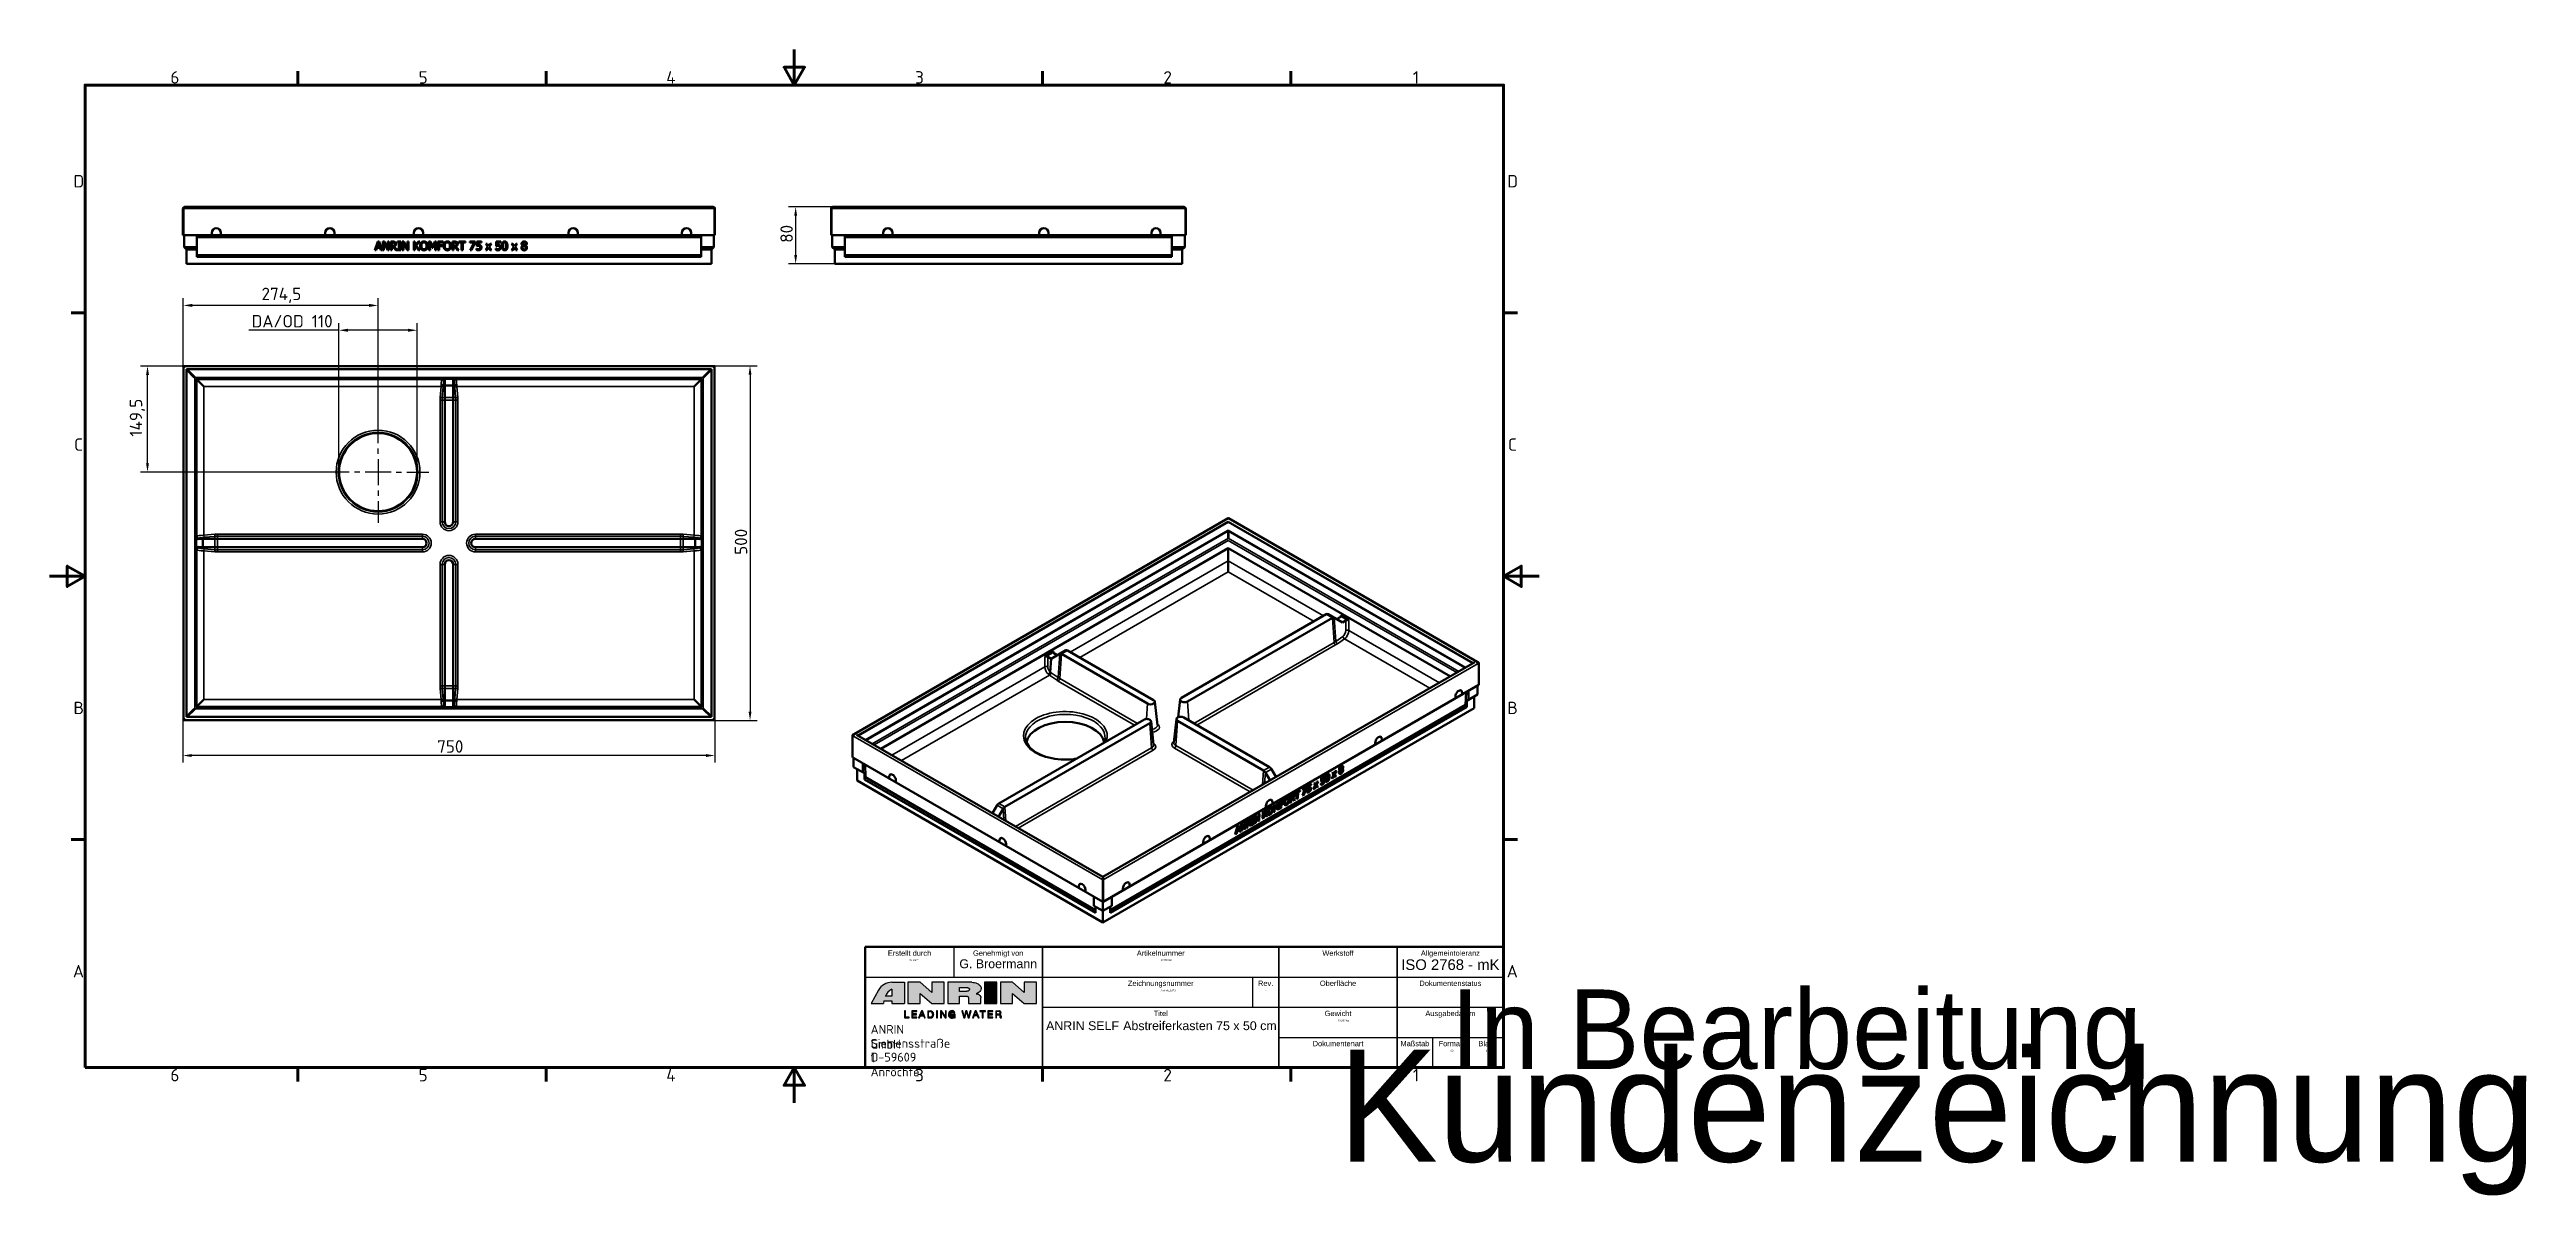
# Model space of a CAD drawing. Header units: millimetres. Extents: x 0 to 3492, y -130 to 1485.
import ezdxf
from ezdxf.enums import TextEntityAlignment as Align

# ---------------------------------------------------------------- set-up
doc = ezdxf.new("R2018")
doc.units = ezdxf.units.MM
doc.header["$LTSCALE"] = 5
for name, color, linetype, lineweight in [('Bemaßung (ISO)', 7, 'Continuous', 25), ('Mittelpunktmarkierung (ISO)', 7, 'Continuous', 25), ('Rahmen (ISO)', 7, 'Continuous', 70), ('Schraffur (ISO)', 7, 'Continuous', 18), ('Sichtbar (ISO)', 7, 'Continuous', 50), ('Sichtbar schmal (ISO)', 7, 'Continuous', 35), ('Skizziergeometrie (ISO)', 7, 'Continuous', 25), ('Symbole(DIN)', 7, 'Continuous', 25), ('Titel (ISO)', 7, 'Continuous', 50)]:
    doc.layers.add(name, color=color, linetype=linetype, lineweight=lineweight)
doc.styles.add('Aktuell-DIN', font='arial.ttf')
doc.styles.add('Notiztext (DIN)', font='isocpeur.ttf')
doc.styles.get("Standard").update_dxf_attribs({"font": 'arial.ttf'})
doc.styles.add('TXT 3_5', font='isocpeur.ttf')
doc.styles.add('TXT 5_0', font='isocpeur.ttf')
doc.dimstyles.new('Anrin Standard (DIN)', dxfattribs={"dimscale": 5, "dimtxt": 3.5, "dimasz": 2.5, "dimexe": 2, "dimexo": 0, "dimgap": 0.8, "dimtad": 1, "dimrnd": 1e-08, "dimtxsty": 'TXT 3_5', "dimcen": 0.09, "dimdle": 10, "dimclrd": 256, "dimclre": 256, "dimclrt": 256, "dimadec": 0, "dimazin": 2, "dimtfac": 0.714286, "dimtmove": 0, "dimatfit": 3, "dimfxl": 1, "dimtolj": 1, "dimlwd": -1, "dimlwe": -1, "dimarcsym": 0})

msp = doc.modelspace()

# ---------------------------------------------------------------- blocks, each defined once
blk = doc.blocks.new('Ränder Standardrahmen')
at = {"layer": 'Rahmen (ISO)'}
for p, q in [((70, 287), (70, 290.9)), ((140, 287), (140, 290.9)), ((280, 287), (280, 290.9)), ((350, 287), (350, 290.9)), ((10, 222.75), (6.1, 222.75)), ((410, 222.75), (413.9, 222.75)), ((10, 74.25), (6.1, 74.25)), ((410, 74.25), (413.9, 74.25)), ((70, 10), (70, 6.1)), ((140, 10), (140, 6.1)), ((280, 10), (280, 6.1)), ((350, 10), (350, 6.1))]:
    blk.add_line(p, q, dxfattribs=at)
at = {"layer": 'Rahmen (ISO)', "flags": 128}
for points in [[(210, 297), (210, 287), (207.11, 292), (212.89, 292), (210, 287)], [(10, 10), (10, 287), (410, 287), (410, 10), (10, 10)], [(0, 148.5), (10, 148.5), (5, 151.39), (5, 145.61), (10, 148.5)], [(420, 148.5), (410, 148.5), (415, 151.39), (415, 145.61), (410, 148.5)], [(210, 0), (210, 10), (207.11, 5), (212.89, 5), (210, 10)]]:
    blk.add_lwpolyline(points, dxfattribs=at)
at = {"layer": 'Rahmen (ISO)', "char_height": 3.5, "attachment_point": 7, "style": 'Notiztext (DIN)'}
for s, insert in [('6', (34.08, 287.4)), ('5', (104.08, 287.4)), ('4', (173.9, 287.4)), ('3', (244.08, 287.4)), ('2', (314.08, 287.4)), ('1', (384.42, 287.4)), ('D', (6.75, 258.13)), ('D', (411.05, 258.13)), ('C', (6.93, 183.88)), ('C', (411.23, 183.88)), ('B', (6.75, 109.63)), ('B', (411.05, 109.63)), ('A', (6.58, 35.38)), ('A', (410.88, 35.38)), ('6', (34.08, 6.1)), ('5', (104.08, 6.1)), ('4', (173.9, 6.1)), ('3', (244.08, 6.1)), ('2', (314.08, 6.1)), ('1', (384.42, 6.1))]:
    blk.add_mtext(s, dxfattribs=dict(at, insert=insert))
blk = doc.blocks.new('Schriftfelder Kundenzeichnung DE')
at = {"layer": 'Schraffur (ISO)'}
h = blk.add_hatch(color=256, dxfattribs=at)
edge = h.paths.add_edge_path(flags=0)
edge.add_line((108.68, 225.34), (110.52, 225.34))
edge.add_line((110.52, 225.34), (110.52, 227.3))
edge.add_arc((111.23, 225.87), 1.6, 116.36131, 117.74822)
edge.add_arc((112.34, 223.75), 3.98, 117.74822, 156.52452)
edge = h.paths.add_edge_path()
edge.add_arc((110.5, 224.99), 4.26, 90, 151.51191)
edge.add_line((106.76, 227.02), (104.71, 223.25))
edge.add_line((104.71, 223.25), (108.17, 223.25))
edge.add_line((108.17, 223.25), (108.3, 223.99))
edge.add_line((108.3, 223.99), (110.52, 223.99))
edge.add_line((110.52, 223.99), (110.52, 223.25))
edge.add_line((110.52, 223.25), (114.05, 223.25))
edge.add_line((114.05, 223.25), (114.05, 229.25))
edge.add_line((114.05, 229.25), (110.5, 229.25))
for points in [[(125.25, 223.25), (121.82, 223.25), (118.51, 226.1), (118.51, 223.25), (115.07, 223.25), (115.07, 229.25), (118.51, 229.25), (121.82, 226.4), (121.82, 229.25), (125.25, 229.25)], [(140.1, 223.25), (136.63, 223.25), (136.63, 229.25), (140.1, 229.25)], [(147.87, 229.25), (151.3, 229.25), (151.3, 223.25), (147.87, 223.25), (144.56, 226.1), (144.56, 223.25), (141.12, 223.25), (141.12, 229.25), (144.56, 229.25), (147.87, 226.4)], [(114.09, 221.22), (114.09, 219.19), (115.44, 219.19), (115.44, 219.42), (114.36, 219.42), (114.36, 221.22)], [(117.54, 220.99), (117.54, 221.22), (116.13, 221.22), (116.13, 219.19), (117.54, 219.19), (117.54, 219.42), (116.4, 219.42), (116.4, 220.09), (117.45, 220.09), (117.45, 220.32), (116.4, 220.32), (116.4, 220.99)], [(123.09, 221.22), (123.09, 219.19), (123.36, 219.19), (123.36, 221.22)], [(124.26, 221.22), (124.26, 219.19), (124.52, 219.19), (124.52, 220.83), (125.59, 219.19), (125.88, 219.19), (125.88, 221.22), (125.63, 221.22), (125.63, 219.58), (124.55, 221.22)], [(132.56, 221.22), (132.16, 219.52), (131.7, 221.22), (131.41, 221.22), (130.95, 219.52), (130.54, 221.22), (130.27, 221.22), (130.81, 219.19), (131.1, 219.19), (131.55, 220.89), (132.01, 219.19), (132.3, 219.19), (132.84, 221.22)], [(135.98, 219.19), (136.25, 219.19), (136.25, 220.99), (136.92, 220.99), (136.92, 221.22), (135.3, 221.22), (135.3, 220.99), (135.98, 220.99)], [(139.02, 219.19), (139.02, 219.42), (137.87, 219.42), (137.87, 220.09), (138.93, 220.09), (138.93, 220.32), (137.87, 220.32), (137.87, 220.99), (139.02, 220.99), (139.02, 221.22), (137.6, 221.22), (137.6, 219.19)]]:
    blk.add_hatch(color=256, dxfattribs=at).paths.add_polyline_path(points)
h = blk.add_hatch(color=256, dxfattribs=at)
edge = h.paths.add_edge_path(flags=0)
edge.add_line((129.64, 227.81), (129.64, 226.69))
edge.add_line((129.64, 226.69), (131.48, 226.69))
edge.add_spline(control_points=[(131.48, 226.69), (131.53, 226.69), (131.63, 226.69), (131.78, 226.72), (131.95, 226.76), (132.11, 226.83), (132.24, 226.93), (132.34, 227.04), (132.4, 227.16), (132.4, 227.29), (132.37, 227.4), (132.29, 227.52), (132.19, 227.61), (132.07, 227.68), (131.96, 227.73), (131.85, 227.76), (131.75, 227.78), (131.63, 227.8), (131.53, 227.8), (131.48, 227.81)], knot_values=[-0.234844, -0.234844, -0.234844, -0.234844, -0.219295, -0.205255, -0.18853, -0.169033, -0.151911, -0.140357, -0.124464, -0.113391, -0.102281, -0.089516, -0.072313, -0.06125, -0.047597, -0.037143, -0.028181, -0.015389, 0, 0, 0, 0], degree=3, periodic=0)
edge.add_line((131.48, 227.81), (129.64, 227.81))
edge = h.paths.add_edge_path()
edge.add_spline(control_points=[(134.32, 226.01), (134.42, 226.05), (134.69, 226.16), (135.12, 226.42), (135.54, 226.86), (135.74, 227.44), (135.62, 228.07), (135.19, 228.6), (134.56, 228.98), (133.83, 229.21), (133.33, 229.24), (133.06, 229.25)], knot_values=[0, 0, 0, 0, 0.032738, 0.089123, 0.15019, 0.210018, 0.266455, 0.334142, 0.409124, 0.482616, 0.561422, 0.561422, 0.561422, 0.561422], degree=3, periodic=0)
edge.add_line((133.06, 229.25), (126.28, 229.25))
edge.add_line((126.28, 229.25), (126.28, 223.25))
edge.add_line((126.28, 223.25), (129.64, 223.25))
edge.add_line((129.64, 223.25), (129.64, 225.34))
edge.add_line((129.64, 225.34), (131.62, 225.34))
edge.add_spline(control_points=[(131.62, 225.34), (131.65, 225.34), (131.71, 225.34), (131.8, 225.31), (131.87, 225.27), (131.93, 225.23), (131.99, 225.19), (132.03, 225.14), (132.07, 225.08), (132.11, 225), (132.15, 224.91), (132.16, 224.82), (132.16, 224.76), (132.16, 224.74)], knot_values=[0, 0, 0, 0, 0.009437, 0.018207, 0.027743, 0.03372, 0.040473, 0.048648, 0.053354, 0.063364, 0.072617, 0.083401, 0.090003, 0.090003, 0.090003, 0.090003], degree=3, periodic=0)
edge.add_line((132.16, 224.74), (132.16, 223.25))
edge.add_line((132.16, 223.25), (135.6, 223.25))
edge.add_line((135.6, 223.25), (135.6, 224.89))
edge.add_spline(control_points=[(135.6, 224.89), (135.6, 224.95), (135.59, 225.05), (135.56, 225.19), (135.51, 225.31), (135.44, 225.44), (135.35, 225.55), (135.24, 225.67), (135.11, 225.77), (134.96, 225.86), (134.82, 225.92), (134.7, 225.96), (134.57, 225.99), (134.44, 226.01), (134.35, 226.01), (134.32, 226.01)], knot_values=[0, 0, 0, 0, 0.017903, 0.03057, 0.042212, 0.057826, 0.072809, 0.085182, 0.106897, 0.121718, 0.138859, 0.150083, 0.159996, 0.179415, 0.188816, 0.188816, 0.188816, 0.188816], degree=3, periodic=0)
h = blk.add_hatch(color=256, dxfattribs=at)
h.paths.add_polyline_path([(119.02, 220.98), (119.38, 220.03), (118.67, 220.03)], flags=0)
h.paths.add_polyline_path([(118.36, 219.19), (118.08, 219.19), (118.87, 221.22), (119.17, 221.22), (119.96, 219.19), (119.69, 219.19), (119.46, 219.8), (118.58, 219.8)])
h = blk.add_hatch(color=256, dxfattribs=at)
edge = h.paths.add_edge_path(flags=0)
edge.add_line((122.02, 220.32), (122.02, 220.09))
edge.add_arc((121.34, 220.09), 0.678, -90, 0, ccw=False)
edge.add_line((121.34, 219.41), (120.89, 219.41))
edge.add_line((120.89, 219.41), (120.89, 221))
edge.add_line((120.89, 221), (121.34, 221))
edge.add_arc((121.34, 220.32), 0.678, 0, 90, ccw=False)
edge = h.paths.add_edge_path()
edge.add_line((122.29, 220.28), (122.29, 220.13))
edge.add_arc((121.35, 220.13), 0.942, -90, 0, ccw=False)
edge.add_line((121.35, 219.19), (120.62, 219.19))
edge.add_line((120.62, 219.19), (120.62, 221.22))
edge.add_line((120.62, 221.22), (121.35, 221.22))
edge.add_arc((121.35, 220.28), 0.942, 0, 90, ccw=False)
h = blk.add_hatch(color=256, dxfattribs=at)
edge = h.paths.add_edge_path()
edge.add_arc((127.43, 220.37), 0.91, 108.7549, 155.98384)
edge.add_arc((127.81, 220.2), 1.33, 155.98384, 187.99143)
edge.add_arc((127.52, 220.16), 1.04, 187.99143, 233.77695)
edge.add_arc((127.44, 220.04), 0.896, 233.77695, 284.14111)
edge.add_arc((127.42, 220.12), 0.976, 284.14111, 316.18124)
edge.add_line((128.12, 219.44), (128.19, 219.19))
edge.add_line((128.19, 219.19), (128.36, 219.19))
edge.add_line((128.36, 219.19), (128.36, 220.26))
edge.add_line((128.36, 220.26), (127.47, 220.26))
edge.add_line((127.47, 220.26), (127.47, 220.03))
edge.add_line((127.47, 220.03), (128.13, 220.03))
edge.add_arc((127.47, 220.02), 0.656, -150.3795, 0.85347, ccw=False)
edge.add_arc((127.74, 220.18), 0.97, 148.16176, 209.6205, ccw=False)
edge.add_arc((127.52, 220.31), 0.708, 78.4441, 148.16176, ccw=False)
edge.add_arc((127.56, 220.49), 0.53, 11.53554, 78.4441, ccw=False)
edge.add_line((128.07, 220.59), (128.32, 220.59))
edge.add_arc((127.6, 220.53), 0.726, 5.21823, 65.66422)
edge.add_arc((127.47, 220.24), 1.05, 65.66422, 108.7549)
h = blk.add_hatch(color=256, dxfattribs=at)
h.paths.add_polyline_path([(134.54, 220.03), (134.18, 220.98), (133.83, 220.03)], flags=0)
h.paths.add_polyline_path([(134.03, 221.22), (133.24, 219.19), (133.52, 219.19), (133.74, 219.8), (134.62, 219.8), (134.85, 219.19), (135.12, 219.19), (134.33, 221.22)])
h = blk.add_hatch(color=256, dxfattribs=at)
edge = h.paths.add_edge_path(flags=0)
edge.add_line((140.77, 221), (140.07, 221))
edge.add_line((140.07, 221), (140.07, 220.28))
edge.add_line((140.07, 220.28), (140.63, 220.28))
edge.add_arc((140.63, 221.15), 0.863, 270, 289.16201)
edge.add_arc((140.82, 220.6), 0.282, 289.16201, 360)
edge.add_line((141.11, 220.6), (141.11, 220.66))
edge.add_arc((140.77, 220.66), 0.335, 0, 90)
edge = h.paths.add_edge_path()
edge.add_line((139.8, 221.22), (139.8, 219.19))
edge.add_line((139.8, 219.19), (140.07, 219.19))
edge.add_line((140.07, 219.19), (140.07, 220.06))
edge.add_line((140.07, 220.06), (140.76, 220.06))
edge.add_arc((140.76, 219.77), 0.284, 12.87715, 90, ccw=False)
edge.add_arc((138.89, 219.35), 2.2, 0.34767, 12.87715, ccw=False)
edge.add_arc((141.42, 219.36), 0.332, 180.34767, 211.11673)
edge.add_line((141.14, 219.19), (141.44, 219.19))
edge.add_arc((141.81, 219.46), 0.463, 190.07605, 216.25101, ccw=False)
edge.add_arc((143.22, 219.71), 1.9, 181.10972, 190.07605, ccw=False)
edge.add_arc((140.45, 219.66), 0.871, 1.10972, 19.97248)
edge.add_arc((140.98, 219.85), 0.316, 19.97248, 85.20144)
edge.add_arc((140.84, 220.66), 0.517, 287.91348, 363.49928)
edge.add_arc((140.8, 220.65), 0.563, 3.49928, 81.28373)
edge.add_arc((140.75, 220.37), 0.852, 81.28373, 90)
edge.add_line((140.75, 221.22), (139.8, 221.22))
at = {"layer": 'Skizziergeometrie (ISO)', "color": 7, "lineweight": 25}
for p, q in [((106.76, 227.02), (104.71, 223.25)), ((108.3, 223.99), (108.17, 223.25)), ((108.3, 223.99), (110.52, 223.99)), ((110.52, 225.34), (108.68, 225.34)), ((110.5, 229.25), (114.05, 229.25)), ((110.52, 227.3), (110.52, 225.34)), ((110.52, 223.99), (110.52, 223.25)), ((114.05, 229.25), (114.05, 223.25)), ((115.07, 229.25), (115.07, 223.25)), ((118.51, 229.25), (115.07, 229.25)), ((121.82, 226.4), (118.51, 229.25)), ((118.51, 226.1), (121.82, 223.25)), ((118.51, 223.25), (118.51, 226.1)), ((125.25, 229.25), (121.82, 229.25)), ((121.82, 229.25), (121.82, 226.4)), ((125.25, 223.25), (125.25, 229.25)), ((126.28, 229.25), (126.28, 223.25)), ((133.06, 229.25), (126.28, 229.25)), ((129.64, 227.81), (131.48, 227.81)), ((129.64, 226.69), (129.64, 227.81)), ((131.48, 226.69), (129.64, 226.69)), ((129.64, 223.25), (129.64, 225.34)), ((129.64, 225.34), (131.62, 225.34)), ((132.16, 224.74), (132.16, 223.25)), ((135.6, 223.25), (135.6, 224.89)), ((140.1, 229.25), (136.63, 229.25)), ((136.63, 229.25), (136.63, 223.25)), ((140.1, 223.25), (140.1, 229.25)), ((144.56, 229.25), (141.12, 229.25)), ((141.12, 229.25), (141.12, 223.25)), ((147.87, 226.4), (144.56, 229.25)), ((144.56, 223.25), (144.56, 226.1)), ((144.56, 226.1), (147.87, 223.25)), ((147.87, 229.25), (147.87, 226.4)), ((151.3, 229.25), (147.87, 229.25)), ((151.3, 223.25), (151.3, 229.25)), ((104.71, 223.25), (108.17, 223.25)), ((110.52, 223.25), (114.05, 223.25)), ((114.36, 221.22), (114.09, 221.22)), ((114.09, 221.22), (114.09, 219.19)), ((114.09, 219.19), (115.44, 219.19)), ((114.36, 219.42), (114.36, 221.22)), ((115.44, 219.42), (114.36, 219.42)), ((115.07, 223.25), (118.51, 223.25)), ((115.44, 219.19), (115.44, 219.42)), ((116.13, 221.22), (116.13, 219.19)), ((117.54, 221.22), (116.13, 221.22)), ((116.13, 219.19), (117.54, 219.19)), ((116.4, 220.99), (117.54, 220.99)), ((116.4, 220.32), (116.4, 220.99)), ((117.45, 220.32), (116.4, 220.32)), ((116.4, 220.09), (117.45, 220.09)), ((116.4, 219.42), (116.4, 220.09)), ((117.54, 219.42), (116.4, 219.42)), ((117.45, 220.09), (117.45, 220.32)), ((117.54, 220.99), (117.54, 221.22)), ((117.54, 219.19), (117.54, 219.42)), ((118.87, 221.22), (118.08, 219.19)), ((118.08, 219.19), (118.36, 219.19)), ((118.36, 219.19), (118.58, 219.8)), ((118.58, 219.8), (119.46, 219.8)), ((118.67, 220.03), (119.02, 220.98)), ((119.38, 220.03), (118.67, 220.03)), ((119.17, 221.22), (118.87, 221.22)), ((119.02, 220.98), (119.38, 220.03)), ((119.96, 219.19), (119.17, 221.22)), ((119.46, 219.8), (119.69, 219.19)), ((119.69, 219.19), (119.96, 219.19)), ((120.62, 221.22), (121.35, 221.22)), ((120.62, 221.22), (120.62, 219.19)), ((120.62, 219.19), (121.35, 219.19)), ((120.89, 221), (121.34, 221)), ((120.89, 219.41), (120.89, 221)), ((121.34, 219.41), (120.89, 219.41)), ((121.82, 223.25), (125.25, 223.25)), ((122.02, 220.32), (122.02, 220.09)), ((122.29, 220.28), (122.29, 220.2)), ((122.29, 220.13), (122.29, 220.2)), ((123.09, 221.22), (123.09, 219.19)), ((123.36, 221.22), (123.09, 221.22)), ((123.09, 219.19), (123.36, 219.19)), ((123.36, 219.19), (123.36, 221.22)), ((124.26, 221.22), (124.26, 219.19)), ((124.55, 221.22), (124.26, 221.22)), ((124.26, 219.19), (124.52, 219.19)), ((124.52, 220.83), (125.59, 219.19)), ((124.52, 219.19), (124.52, 220.83)), ((125.63, 219.58), (124.55, 221.22)), ((125.59, 219.19), (125.88, 219.19)), ((125.88, 221.22), (125.63, 221.22)), ((125.63, 221.22), (125.63, 219.58)), ((125.88, 219.19), (125.88, 221.22)), ((126.28, 223.25), (129.64, 223.25)), ((128.36, 220.26), (127.47, 220.26)), ((127.47, 220.26), (127.47, 220.03)), ((127.47, 220.03), (128.13, 220.03)), ((128.07, 220.59), (128.32, 220.59)), ((128.12, 219.44), (128.19, 219.19)), ((128.19, 219.19), (128.36, 219.19)), ((128.36, 219.19), (128.36, 220.26)), ((130.27, 221.22), (130.81, 219.19)), ((130.54, 221.22), (130.27, 221.22)), ((130.95, 219.52), (130.54, 221.22)), ((130.81, 219.19), (131.1, 219.19)), ((131.41, 221.22), (130.95, 219.52)), ((131.1, 219.19), (131.55, 220.89)), ((131.7, 221.22), (131.41, 221.22)), ((131.55, 220.89), (132.01, 219.19)), ((132.16, 219.52), (131.7, 221.22)), ((132.01, 219.19), (132.3, 219.19)), ((132.16, 223.25), (135.6, 223.25)), ((132.56, 221.22), (132.16, 219.52)), ((132.3, 219.19), (132.84, 221.22)), ((132.84, 221.22), (132.56, 221.22)), ((134.03, 221.22), (133.24, 219.19)), ((133.24, 219.19), (133.52, 219.19)), ((133.52, 219.19), (133.74, 219.8)), ((134.62, 219.8), (133.74, 219.8)), ((133.83, 220.03), (134.18, 220.98)), ((134.54, 220.03), (133.83, 220.03)), ((134.33, 221.22), (134.03, 221.22)), ((134.18, 220.98), (134.54, 220.03)), ((135.12, 219.19), (134.33, 221.22)), ((134.62, 219.8), (134.85, 219.19)), ((134.85, 219.19), (135.12, 219.19)), ((135.3, 221.22), (135.3, 220.99)), ((136.92, 221.22), (135.3, 221.22)), ((135.3, 220.99), (135.98, 220.99)), ((135.98, 220.99), (135.98, 219.19)), ((135.98, 219.19), (136.25, 219.19)), ((136.25, 219.19), (136.25, 220.99)), ((136.25, 220.99), (136.92, 220.99)), ((136.63, 223.25), (140.1, 223.25)), ((136.92, 220.99), (136.92, 221.22)), ((137.6, 221.22), (137.6, 219.19)), ((139.02, 221.22), (137.6, 221.22)), ((137.6, 219.19), (139.02, 219.19)), ((137.87, 220.32), (137.87, 220.99)), ((137.87, 220.99), (139.02, 220.99)), ((138.93, 220.32), (137.87, 220.32)), ((137.87, 219.42), (137.87, 220.09)), ((137.87, 220.09), (138.93, 220.09)), ((139.02, 219.42), (137.87, 219.42)), ((138.93, 220.09), (138.93, 220.32)), ((139.02, 220.99), (139.02, 221.22)), ((139.02, 219.19), (139.02, 219.42)), ((139.8, 221.22), (139.8, 219.19)), ((139.8, 221.22), (140.75, 221.22)), ((139.8, 219.19), (140.07, 219.19)), ((140.07, 220.28), (140.07, 221)), ((140.77, 221), (140.07, 221)), ((140.63, 220.28), (140.07, 220.28)), ((140.07, 219.19), (140.07, 220.06)), ((140.07, 220.06), (140.76, 220.06)), ((141.11, 220.66), (141.11, 220.6)), ((141.12, 223.25), (144.56, 223.25)), ((141.14, 219.19), (141.44, 219.19)), ((147.87, 223.25), (151.3, 223.25))]:
    blk.add_line(p, q, dxfattribs=at)
for centre, radius, start, end in [((110.5, 224.99), 4.26, 90, 151.51191), ((112.34, 223.75), 3.98, 117.74822, 156.52452), ((111.23, 225.87), 1.6, 116.36131, 117.74822), ((121.34, 220.32), 0.678, 0, 90), ((121.34, 220.09), 0.678, 270, 0), ((121.35, 220.28), 0.942, 0, 90), ((121.35, 220.13), 0.942, 270, 0), ((127.81, 220.2), 1.33, 155.98384, 187.99143), ((127.52, 220.16), 1.04, 187.99143, 233.77695), ((127.43, 220.37), 0.91, 108.7549, 155.98384), ((127.74, 220.18), 0.97, 148.16176, 209.6205), ((127.47, 220.02), 0.656, 209.6205, 0.85347), ((127.44, 220.04), 0.896, 233.77695, 284.14111), ((127.52, 220.31), 0.708, 78.4441, 148.16176), ((127.47, 220.24), 1.05, 65.66422, 108.7549), ((127.56, 220.49), 0.53, 11.53554, 78.4441), ((127.42, 220.12), 0.976, 284.14111, 316.18124), ((127.6, 220.53), 0.726, 5.21823, 65.66422), ((140.63, 221.15), 0.863, 270, 289.16201), ((140.75, 220.37), 0.852, 81.28373, 90), ((140.76, 219.77), 0.284, 12.87715, 90), ((140.77, 220.66), 0.335, 0, 90), ((140.8, 220.65), 0.563, 3.49928, 81.28373), ((140.82, 220.6), 0.282, 289.16201, 0), ((140.84, 220.66), 0.517, 287.91348, 3.49928), ((140.98, 219.85), 0.316, 19.97248, 85.20144), ((138.89, 219.35), 2.2, 0.34767, 12.87715), ((141.42, 219.36), 0.332, 180.34767, 211.11673), ((140.45, 219.66), 0.871, 1.10972, 19.97248), ((143.22, 219.71), 1.9, 181.10972, 190.07605), ((141.81, 219.46), 0.463, 190.07605, 216.25101)]:
    blk.add_arc(centre, radius, start, end, dxfattribs=at)
for points in [[(131.48, 227.81), (131.63, 227.8), (131.76, 227.78), (131.85, 227.76), (131.95, 227.73), (132.07, 227.67), (132.17, 227.62), (132.3, 227.5), (132.37, 227.4), (132.4, 227.29), (132.39, 227.18), (132.33, 227.03), (132.25, 226.95), (132.11, 226.84), (131.94, 226.76), (131.77, 226.72), (131.64, 226.7), (131.48, 226.69)], [(131.62, 225.34), (131.71, 225.33), (131.8, 225.31), (131.88, 225.27), (131.93, 225.23), (131.98, 225.19), (132.04, 225.13), (132.06, 225.09), (132.11, 225), (132.14, 224.91), (132.16, 224.81), (132.16, 224.74)], [(133.06, 229.25), (133.85, 229.17), (134.55, 228.95), (135.18, 228.55), (135.59, 228.01), (135.69, 227.46), (135.51, 226.89), (135.1, 226.43), (134.62, 226.14), (134.32, 226.01)], [(134.32, 226.01), (134.41, 226.01), (134.6, 225.98), (134.7, 225.96), (134.8, 225.92), (134.96, 225.86), (135.09, 225.78), (135.26, 225.65), (135.35, 225.56), (135.44, 225.44), (135.51, 225.3), (135.55, 225.19), (135.58, 225.07), (135.6, 224.89)]]:
    blk.add_spline(points, degree=3, dxfattribs=at)
at = {"layer": 'Titel (ISO)', "lineweight": 50}
for p, q in [((283.01, 239.22), (103.01, 239.22)), ((103.01, 239.22), (103.01, 205.22)), ((283.01, 205.22), (283.01, 239.22)), ((103.01, 205.22), (283.01, 205.22))]:
    blk.add_line(p, q, dxfattribs=at)
at = {"layer": 'Titel (ISO)', "lineweight": 25}
for p, q in [((128.01, 239.22), (128.01, 230.72)), ((103.01, 230.72), (283.01, 230.72)), ((212.18, 230.72), (212.18, 222.22)), ((153.01, 222.22), (283.01, 222.22)), ((219.68, 213.72), (283.01, 213.72)), ((263.01, 213.72), (263.01, 205.22)), ((273.01, 213.72), (273.01, 205.22))]:
    blk.add_line(p, q, dxfattribs=at)
at = {"layer": 'Titel (ISO)', "lineweight": 35}
for p, q in [((153.01, 239.22), (153.01, 205.22)), ((219.68, 239.22), (219.68, 205.22)), ((253.01, 239.22), (253.01, 205.22))]:
    blk.add_line(p, q, dxfattribs=at)
at = {"layer": 'Symbole(DIN)', "color": 7, "style": 'Aktuell-DIN'}
for s, insert, char_height, attachment_point in [('\\fArial|b0|i0;Erstellt durch', (115.51, 238.22), 1.5, 2), ('\\fArial|b0|i0;Genehmigt von', (140.51, 238.22), 1.5, 2), ('\\fArial|b0|i0;Artikelnummer', (186.34, 238.22), 1.5, 2), ('\\fArial|b0|i0;Werkstoff', (236.34, 238.22), 1.5, 2), ('\\fArial|b0|i0;Allgemeintoleranz', (268.01, 238.22), 1.5, 2), ('\\fArial|b0|i0;Zeichnungsnummer', (186.34, 229.72), 1.5, 2), ('\\fArial|b0|i0;Oberfläche', (236.34, 229.72), 1.5, 2), ('\\fArial|b0|i0;Dokumentenstatus', (268.01, 229.72), 1.5, 2), ('\\fArial|b0|i0; ', (174.58, 218.72), 3, 1), ('\\fArial|b0|i0;Titel', (186.34, 221.22), 1.5, 2), ('\\fArial|b0|i0;Gewicht', (236.34, 221.22), 1.5, 2), ('\\fArial|b0|i0;Ausgabedatum', (268.01, 221.22), 1.5, 2), ('\\fArial|b0|i0;Dokumentenart', (236.34, 212.72), 1.5, 2), ('\\fArial|b0|i0;Maßstab', (258.01, 212.72), 1.5, 2), ('\\fArial|b0|i0;Format', (268.01, 212.72), 1.5, 2), ('\\fArial|b0|i0;Blatt', (278.01, 212.72), 1.5, 2)]:
    blk.add_mtext(s, dxfattribs=dict(at, insert=insert, char_height=char_height, attachment_point=attachment_point))
for s, insert, char_height, width, attachment_point in [('\\fArial|b0|i0;G. Broermann', (140.51, 235.72), 2.5, 21.9303, 2), ('\\fArial|b0|i0;ISO 2768 - mK', (268.01, 235.72), 3, 27.7157, 2), ('\\fArial|b0|i0;ANRIN SELF', (154.01, 218.26), 2.5, 20.5755, 1), ('\\fArial|b0|i0;Abstreiferkasten 75 x 50 cm', (175.75, 218.26), 2.5, 43.2832, 1)]:
    blk.add_mtext(s, dxfattribs=dict(at, insert=insert, char_height=char_height, width=width, attachment_point=attachment_point))
at = {"layer": 'Symbole(DIN)', "color": 179, "insert": (215.93, 229.72), "char_height": 1.5, "attachment_point": 2, "style": 'Aktuell-DIN'}
blk.add_mtext('\\fArial|b0|i0;Rev.', dxfattribs=at)
at = {"layer": 'Symbole(DIN)', "color": 7, "lineweight": 30, "flags": 104}
for tag, height, p in [('AUTOR', 2.5, (115.51, 235.72)), ('Artikelnummer', 3, (186.34, 235.72)), ('MATERIAL', 1.8, (236.34, 235.72)), ('BAUTEILNUMMER', 4, (186.34, 227.22)), ('REVISIONSNUMMER', 4, (215.93, 227.22)), ('Oberfläche', 2.5, (236.34, 227.22)), ('VaultStatus', 2, (268.01, 227.22)), ('MASSE\\P3;', 3, (236.34, 218.72)), ('GENEHM.DAT._KONSTR.', 3, (268.01, 218.72)), ('Dokumentenart', 2.5, (236.34, 210.22)), ('Anfänglicher_Ansichtsmaßstab', 2.5, (258.01, 210.22)), ('Blattgröße', 2.5, (268.01, 210.22)), ('Blattnummer', 2.5, (278.01, 210.22))]:
    blk.add_attdef(tag, text='', height=height, dxfattribs=at).set_placement(p, align=Align.TOP_CENTER)
at = {"layer": 'Titel (ISO)', "char_height": 2.5, "attachment_point": 1, "style": 'TXT 5_0'}
for s, insert, width in [('\\fISOCPEUR|b0|i0;ANRIN GmbH', (104.54, 217.22), 16.9116), ('\\fISOCPEUR|b0|i0;Siemensstraße 1', (104.54, 213.3), 21.7572), ('\\fISOCPEUR|b0|i0;D-59609 Anröchte', (104.54, 209.4), 23.9445)]:
    blk.add_mtext(s, dxfattribs=dict(at, insert=insert, width=width))
blk = doc.blocks.new('*D29')
at = {"layer": 'Bemaßung (ISO)', "transparency": 16777216}
for p, q in [((188.1, 539.8), (188.1, 479.8)), ((938.1, 539.8), (938.1, 479.8)), ((925.6, 489.8), (200.6, 489.8))]:
    blk.add_line(p, q, dxfattribs=at)
for points in [[(200.6, 491.9), (200.6, 487.7), (188.1, 489.8)], [(925.6, 491.9), (925.6, 487.7), (938.1, 489.8)]]:
    blk.add_solid(points, dxfattribs=at)
at = {"layer": 'Defpoints', "color": 0, "transparency": 16777216}
for p in [(188.1, 539.8), (938.1, 539.8), (188.1, 489.8)]:
    blk.add_point(p, dxfattribs=at)
at = {"layer": 'Bemaßung (ISO)', "transparency": 16777216, "insert": (546.5, 511.3), "char_height": 17.5, "attachment_point": 1, "style": 'TXT 3_5'}
blk.add_mtext('\\A1;750', dxfattribs=at)
blk = doc.blocks.new('*D30')
at = {"layer": 'Bemaßung (ISO)', "transparency": 16777216}
for p, q in [((937.6, 1039.3), (997.6, 1039.3)), ((987.6, 1026.8), (987.6, 551.8)), ((937.6, 539.3), (997.6, 539.3))]:
    blk.add_line(p, q, dxfattribs=at)
for points in [[(985.6, 1026.8), (989.7, 1026.8), (987.6, 1039.3)], [(985.6, 551.8), (989.7, 551.8), (987.6, 539.3)]]:
    blk.add_solid(points, dxfattribs=at)
at = {"layer": 'Defpoints', "color": 0, "transparency": 16777216}
for p in [(937.6, 1039.3), (937.6, 539.3), (987.6, 539.3)]:
    blk.add_point(p, dxfattribs=at)
at = {"layer": 'Bemaßung (ISO)', "transparency": 16777216, "insert": (966.1, 772.7), "char_height": 17.5, "attachment_point": 1, "rotation": 90, "style": 'TXT 3_5'}
blk.add_mtext('\\A1;500', dxfattribs=at)
blk = doc.blocks.new('*D31')
at = {"layer": 'Bemaßung (ISO)', "transparency": 16777216}
for p, q in [((408.1, 1089.3), (280.9, 1089.3)), ((408.1, 889.3), (408.1, 1099.3)), ((505.6, 1089.3), (420.6, 1089.3)), ((518.1, 889.3), (518.1, 1099.3))]:
    blk.add_line(p, q, dxfattribs=at)
for points in [[(420.6, 1091.4), (420.6, 1087.2), (408.1, 1089.3)], [(505.6, 1091.4), (505.6, 1087.2), (518.1, 1089.3)]]:
    blk.add_solid(points, dxfattribs=at)
at = {"layer": 'Defpoints', "color": 0, "transparency": 16777216}
for p in [(518.1, 1089.3), (408.1, 889.3), (518.1, 889.3)]:
    blk.add_point(p, dxfattribs=at)
at = {"layer": 'Bemaßung (ISO)', "transparency": 16777216, "insert": (284.9, 1110.8), "char_height": 17.5, "attachment_point": 1, "style": 'TXT 3_5'}
blk.add_mtext('\\A1;\\fISOCPEUR|b0|i0;\\H17.5000;DA/OD 110', dxfattribs=at)
blk = doc.blocks.new('*D32')
at = {"layer": 'Bemaßung (ISO)', "transparency": 16777216}
for p, q in [((937.6, 1038.8), (128.1, 1038.8)), ((138.1, 901.8), (138.1, 1026.3)), ((391.6, 889.3), (128.1, 889.3))]:
    blk.add_line(p, q, dxfattribs=at)
for points in [[(136.1, 1026.3), (140.2, 1026.3), (138.1, 1038.8)], [(136.1, 901.8), (140.2, 901.8), (138.1, 889.3)]]:
    blk.add_solid(points, dxfattribs=at)
at = {"layer": 'Defpoints', "color": 0, "transparency": 16777216}
for p in [(138.1, 1038.8), (937.6, 1038.8), (391.6, 889.3)]:
    blk.add_point(p, dxfattribs=at)
at = {"layer": 'Bemaßung (ISO)', "transparency": 16777216, "insert": (113.1, 939.3), "char_height": 17.5, "attachment_point": 1, "rotation": 90, "style": 'TXT 3_5'}
blk.add_mtext('\\A1;149,5', dxfattribs=at)
blk = doc.blocks.new('*D33')
at = {"layer": 'Bemaßung (ISO)', "transparency": 16777216}
for p, q in [((188.6, 539.8), (188.6, 1134.3)), ((450.6, 1124.3), (201.1, 1124.3)), ((463.1, 960.9), (463.1, 1134.3))]:
    blk.add_line(p, q, dxfattribs=at)
for points in [[(201.1, 1126.4), (201.1, 1122.2), (188.6, 1124.3)], [(450.6, 1126.4), (450.6, 1122.2), (463.1, 1124.3)]]:
    blk.add_solid(points, dxfattribs=at)
at = {"layer": 'Defpoints', "color": 0, "transparency": 16777216}
for p in [(188.6, 1124.3), (463.1, 960.9), (188.6, 539.8)]:
    blk.add_point(p, dxfattribs=at)
at = {"layer": 'Bemaßung (ISO)', "transparency": 16777216, "insert": (298.9, 1149.3), "char_height": 17.5, "attachment_point": 1, "style": 'TXT 3_5'}
blk.add_mtext('\\A1;274,5', dxfattribs=at)
blk = doc.blocks.new('*D34')
at = {"layer": 'Bemaßung (ISO)', "transparency": 16777216}
for p, q in [((1104.2, 1263.1), (1041.9, 1263.1)), ((1051.9, 1250.6), (1051.9, 1195.6)), ((1106.9, 1183.1), (1041.9, 1183.1))]:
    blk.add_line(p, q, dxfattribs=at)
for points in [[(1049.9, 1250.6), (1054, 1250.6), (1051.9, 1263.1)], [(1049.9, 1195.6), (1054, 1195.6), (1051.9, 1183.1)]]:
    blk.add_solid(points, dxfattribs=at)
at = {"layer": 'Defpoints', "color": 0, "transparency": 16777216}
for p in [(1104.2, 1263.1), (1051.9, 1183.1), (1106.9, 1183.1)]:
    blk.add_point(p, dxfattribs=at)
at = {"layer": 'Bemaßung (ISO)', "transparency": 16777216, "insert": (1030.4, 1212.6), "char_height": 17.5, "attachment_point": 1, "rotation": 90, "style": 'TXT 3_5'}
blk.add_mtext('\\A1;80', dxfattribs=at)

# ---------------------------------------------------------------- dimensions: what is measured, and where the dimension line sits
at = {"layer": 'Bemaßung (ISO)'}
for base, p1, p2, angle, picture, middle in [((1051.946, 1183.116), (1104.196, 1263.116), (1106.946, 1183.116), 90, '*D34', (1051.946, 1223.066)), ((188.642, 1124.313), (463.142, 960.875), (188.642, 539.813), 180, '*D33', (325.592, 1124.313)), ((138.142, 1038.813), (391.581, 889.313), (937.642, 1038.813), 90, '*D32', (138.142, 964.263)), ((987.642, 539.313), (937.642, 1039.313), (937.642, 539.313), 90, '*D30', (987.642, 789.313)), ((188.142, 489.813), (938.142, 539.813), (188.142, 539.813), 180, '*D29', (563.142, 489.813))]:
    dim = msp.add_linear_dim(base=base, p1=p1, p2=p2, angle=angle, dimstyle='Anrin Standard (DIN)', override={"dimgap": 0.8, "dimdec": 2, "dimtol": 0, "dimlim": 0, "dimtp": 0, "dimtm": 0, "dimtdec": 2, "dimtofl": 0, "dimatfit": 1}, dxfattribs=at)
    dim.commit()
    dim.dimension.update_dxf_attribs({"geometry": picture, "text_midpoint": middle, "dimtype": 160})
dim = msp.add_linear_dim(base=(518.142, 1089.313), p1=(408.142, 889.313), p2=(518.142, 889.313), angle=180, text='\\fISOCPEUR|b0|i0;\\H17.5000;DA/OD <>', dimstyle='Anrin Standard (DIN)', override={"dimgap": 0.8, "dimdec": 2, "dimtol": 0, "dimlim": 0, "dimtp": 0, "dimtm": 0, "dimtdec": 2, "dimtofl": 0, "dimatfit": 2}, dxfattribs=at)
dim.commit()
dim.dimension.update_dxf_attribs({"geometry": '*D31', "text_midpoint": (338.267, 1089.313), "dimtype": 160})

# ---------------------------------------------------------------- linework, layer by layer
at = {"layer": 'Mittelpunktmarkierung (ISO)', "linetype": 'Continuous'}
for p, q in [((463.142, 930.094), (463.142, 960.875)), ((463.142, 915.094), (463.142, 922.594)), ((422.361, 889.313), (391.581, 889.313)), ((437.361, 889.313), (429.861, 889.313)), ((481.423, 889.313), (444.861, 889.313)), ((463.142, 907.594), (463.142, 871.033)), ((488.923, 889.313), (496.423, 889.313)), ((503.923, 889.313), (534.703, 889.313)), ((463.142, 863.533), (463.142, 856.033)), ((463.142, 848.533), (463.142, 817.752))]:
    msp.add_line(p, q, dxfattribs=at)
at = {"layer": 'Sichtbar (ISO)'}
for p, q in [((188.142, 1260.866), (188.142, 1223.116)), ((188.642, 1223.116), (188.642, 1260.866)), ((935.892, 1263.116), (190.392, 1263.116)), ((937.642, 1260.866), (937.642, 1223.116)), ((938.142, 1223.116), (938.142, 1260.866)), ((1101.946, 1260.866), (1101.946, 1223.116)), ((1102.446, 1223.116), (1102.446, 1260.866)), ((1599.696, 1263.116), (1104.196, 1263.116)), ((1601.446, 1260.866), (1601.446, 1223.116)), ((1601.946, 1223.116), (1601.946, 1260.866)), ((938.142, 1223.116), (188.142, 1223.116)), ((189.642, 1223.116), (189.642, 1206.616)), ((207.642, 1192.616), (207.642, 1223.116)), ((228.642, 1225.985), (228.642, 1226.63)), ((241.642, 1226.63), (241.642, 1225.985)), ((388.642, 1225.985), (388.642, 1226.63)), ((401.642, 1226.63), (401.642, 1225.985)), ((513.642, 1225.985), (513.642, 1226.63)), ((526.642, 1226.63), (526.642, 1225.985)), ((731.642, 1225.985), (731.642, 1226.63)), ((744.642, 1226.63), (744.642, 1225.985)), ((891.642, 1225.985), (891.642, 1226.63)), ((904.642, 1226.63), (904.642, 1225.985)), ((918.642, 1192.616), (918.642, 1223.116)), ((936.642, 1206.616), (936.642, 1223.116)), ((1101.946, 1223.116), (1601.946, 1223.116)), ((1103.446, 1206.616), (1103.446, 1223.116)), ((1121.446, 1223.116), (1121.446, 1192.616)), ((1175.446, 1225.985), (1175.446, 1226.63)), ((1188.446, 1226.63), (1188.446, 1225.985)), ((1395.446, 1225.985), (1395.446, 1226.63)), ((1408.446, 1226.63), (1408.446, 1225.985)), ((1553.446, 1225.985), (1553.446, 1226.63)), ((1566.446, 1226.63), (1566.446, 1225.985)), ((1582.446, 1223.116), (1582.446, 1192.616)), ((1600.446, 1223.116), (1600.446, 1206.616)), ((207.642, 1206.616), (189.642, 1206.616)), ((189.642, 1206.616), (193.142, 1203.116)), ((207.642, 1203.116), (193.142, 1203.116)), ((193.142, 1203.116), (193.142, 1183.116)), ((918.642, 1220.616), (207.642, 1220.616)), ((918.642, 1194.961), (207.642, 1194.961)), ((918.642, 1192.616), (207.642, 1192.616)), ((458.768, 1202.262), (462.813, 1214.245)), ((458.768, 1202.209), (462.813, 1214.193)), ((458.768, 1202.262), (458.768, 1202.209)), ((460.382, 1202.209), (458.768, 1202.209)), ((461.471, 1205.56), (460.382, 1202.209)), ((466.051, 1205.56), (461.471, 1205.56)), ((461.909, 1206.919), (463.756, 1212.561)), ((465.614, 1206.919), (461.909, 1206.919)), ((461.926, 1206.972), (465.597, 1206.972)), ((462.813, 1214.245), (464.777, 1214.245)), ((462.813, 1214.245), (462.813, 1214.193)), ((462.813, 1214.193), (464.777, 1214.193)), ((463.756, 1212.561), (465.614, 1206.919)), ((464.777, 1214.245), (464.777, 1214.193)), ((464.777, 1214.245), (468.823, 1202.262)), ((464.777, 1214.193), (468.823, 1202.209)), ((467.141, 1202.209), (466.051, 1205.56)), ((468.823, 1202.209), (467.141, 1202.209)), ((468.823, 1202.262), (468.823, 1202.209)), ((469.961, 1202.209), (469.961, 1214.245)), ((469.961, 1214.245), (472.226, 1214.245)), ((469.961, 1214.193), (472.226, 1214.193)), ((471.448, 1202.209), (469.961, 1202.209)), ((476.758, 1202.209), (471.448, 1212.542)), ((471.448, 1212.542), (471.448, 1202.209)), ((472.226, 1214.245), (472.226, 1214.193)), ((472.226, 1214.245), (477.059, 1204.757)), ((472.226, 1214.193), (477.059, 1204.705)), ((478.547, 1202.209), (476.758, 1202.209)), ((477.059, 1204.705), (477.059, 1214.245)), ((477.059, 1214.245), (478.547, 1214.245)), ((477.059, 1214.193), (478.547, 1214.193)), ((478.547, 1214.245), (478.547, 1202.209)), ((480.978, 1202.209), (480.978, 1214.245)), ((480.978, 1214.245), (484.071, 1214.245)), ((480.978, 1214.193), (484.071, 1214.193)), ((482.573, 1202.209), (480.978, 1202.209)), ((482.573, 1208.308), (482.573, 1212.814)), ((482.573, 1212.814), (484.158, 1212.814)), ((482.573, 1208.36), (483.974, 1208.36)), ((483.974, 1208.308), (482.573, 1208.308)), ((484.401, 1206.978), (482.573, 1206.978)), ((482.573, 1206.978), (482.573, 1202.209)), ((488.194, 1202.209), (484.401, 1206.978)), ((485.996, 1207.424), (490.265, 1202.209)), ((486.029, 1207.437), (490.265, 1202.262)), ((486.142, 1208.982), (486.142, 1208.929)), ((490.265, 1202.209), (488.194, 1202.209)), ((488.486, 1210.992), (488.486, 1210.94)), ((490.265, 1202.262), (490.265, 1202.209)), ((490.752, 1212.969), (490.752, 1214.245)), ((490.752, 1214.245), (495.4, 1214.245)), ((490.752, 1214.193), (495.4, 1214.193)), ((492.278, 1212.969), (490.752, 1212.969)), ((490.752, 1202.209), (490.752, 1203.485)), ((490.752, 1203.485), (492.278, 1203.485)), ((490.752, 1203.433), (492.278, 1203.433)), ((495.4, 1202.209), (490.752, 1202.209)), ((492.278, 1203.433), (492.278, 1212.969)), ((495.4, 1212.969), (493.873, 1212.969)), ((493.873, 1212.969), (493.873, 1203.433)), ((493.873, 1203.485), (495.4, 1203.485)), ((493.873, 1203.433), (495.4, 1203.433)), ((495.4, 1214.245), (495.4, 1212.969)), ((495.4, 1203.485), (495.4, 1202.209)), ((497.374, 1202.209), (497.374, 1214.245)), ((497.374, 1214.245), (499.64, 1214.245)), ((497.374, 1214.193), (499.64, 1214.193)), ((498.862, 1202.209), (497.374, 1202.209)), ((504.171, 1202.209), (498.862, 1212.542)), ((498.862, 1212.542), (498.862, 1202.209)), ((499.64, 1214.245), (499.64, 1214.193)), ((499.64, 1214.245), (504.473, 1204.757)), ((499.64, 1214.193), (504.473, 1204.705)), ((505.961, 1202.209), (504.171, 1202.209)), ((504.473, 1204.705), (504.473, 1214.245)), ((504.473, 1214.245), (505.961, 1214.245)), ((504.473, 1214.193), (505.961, 1214.193)), ((505.961, 1214.245), (505.961, 1202.209)), ((513.546, 1202.209), (513.546, 1214.245)), ((513.546, 1214.245), (515.141, 1214.245)), ((513.546, 1214.193), (515.141, 1214.193)), ((515.141, 1202.209), (513.546, 1202.209)), ((515.141, 1214.245), (515.141, 1208.687)), ((515.141, 1208.739), (520.061, 1214.245)), ((515.141, 1208.687), (520.061, 1214.193)), ((515.841, 1207.784), (515.141, 1206.997)), ((515.141, 1206.997), (515.141, 1202.209)), ((520.226, 1202.209), (515.841, 1207.784)), ((522.006, 1214.193), (517.037, 1208.842)), ((517.037, 1208.842), (522.298, 1202.209)), ((517.059, 1208.866), (522.298, 1202.262)), ((520.061, 1214.245), (520.061, 1214.193)), ((520.061, 1214.245), (522.006, 1214.245)), ((520.061, 1214.193), (522.006, 1214.193)), ((522.298, 1202.209), (520.226, 1202.209)), ((522.006, 1214.245), (522.006, 1214.193)), ((522.298, 1202.262), (522.298, 1202.209)), ((522.57, 1208.253), (522.57, 1208.201)), ((524.009, 1212.876), (524.009, 1212.824)), ((531.74, 1212.876), (531.74, 1212.824)), ((533.179, 1208.253), (533.179, 1208.201)), ((534.93, 1202.209), (534.93, 1214.245)), ((534.93, 1214.245), (537.108, 1214.245)), ((534.93, 1214.193), (537.108, 1214.193)), ((536.418, 1202.209), (534.93, 1202.209)), ((539.52, 1205.511), (536.418, 1212.532)), ((536.418, 1212.532), (536.418, 1202.209)), ((537.108, 1214.245), (537.108, 1214.193)), ((537.108, 1214.245), (540.103, 1207.574)), ((537.108, 1214.193), (540.103, 1207.521)), ((540.492, 1205.511), (539.52, 1205.511)), ((540.103, 1207.574), (543.001, 1214.245)), ((540.103, 1207.521), (543.001, 1214.193)), ((540.103, 1207.574), (540.103, 1207.521)), ((543.624, 1212.532), (540.492, 1205.511)), ((543.001, 1214.245), (543.001, 1214.193)), ((543.001, 1214.245), (545.218, 1214.245)), ((543.001, 1214.193), (545.218, 1214.193)), ((543.624, 1202.209), (543.624, 1212.532)), ((545.218, 1202.209), (543.624, 1202.209)), ((545.218, 1214.245), (545.218, 1202.209)), ((547.649, 1202.209), (547.649, 1214.245)), ((547.649, 1214.245), (554.826, 1214.245)), ((547.649, 1214.193), (554.826, 1214.193)), ((549.244, 1202.209), (547.649, 1202.209)), ((549.244, 1212.775), (549.244, 1209.396)), ((554.826, 1212.775), (549.244, 1212.775)), ((549.244, 1209.448), (554.593, 1209.448)), ((549.244, 1209.396), (554.593, 1209.396)), ((554.593, 1207.978), (549.244, 1207.978)), ((549.244, 1207.978), (549.244, 1202.209)), ((554.593, 1209.448), (554.593, 1207.978)), ((554.826, 1214.245), (554.826, 1212.775)), ((555.575, 1208.253), (555.575, 1208.201)), ((557.014, 1212.876), (557.014, 1212.824)), ((564.745, 1212.876), (564.745, 1212.824)), ((566.184, 1208.253), (566.184, 1208.201)), ((567.935, 1202.209), (567.935, 1214.245)), ((567.935, 1214.245), (571.027, 1214.245)), ((567.935, 1214.193), (571.027, 1214.193)), ((569.53, 1202.209), (567.935, 1202.209)), ((569.53, 1208.308), (569.53, 1212.814)), ((569.53, 1212.814), (571.115, 1212.814)), ((569.53, 1208.36), (570.93, 1208.36)), ((570.93, 1208.308), (569.53, 1208.308)), ((571.358, 1206.978), (569.53, 1206.978)), ((569.53, 1206.978), (569.53, 1202.209)), ((575.15, 1202.209), (571.358, 1206.978)), ((572.953, 1207.424), (577.222, 1202.209)), ((572.985, 1207.437), (577.222, 1202.262)), ((573.098, 1208.982), (573.098, 1208.929)), ((577.222, 1202.209), (575.15, 1202.209)), ((575.442, 1210.992), (575.442, 1210.94)), ((576.949, 1212.775), (576.949, 1214.245)), ((576.949, 1214.245), (586.596, 1214.245)), ((576.949, 1214.193), (586.596, 1214.193)), ((580.975, 1212.775), (576.949, 1212.775)), ((577.222, 1202.262), (577.222, 1202.209)), ((580.975, 1202.209), (580.975, 1212.775)), ((582.57, 1202.209), (580.975, 1202.209)), ((586.596, 1212.775), (582.57, 1212.775)), ((582.57, 1212.775), (582.57, 1202.209)), ((586.596, 1214.245), (586.596, 1212.775)), ((592.547, 1212.785), (592.547, 1214.245)), ((592.547, 1214.245), (600.162, 1214.245)), ((592.547, 1214.193), (600.162, 1214.193)), ((598.742, 1212.785), (592.547, 1212.785)), ((593.257, 1202.209), (598.742, 1212.785)), ((593.257, 1202.262), (598.715, 1212.785)), ((593.257, 1202.262), (593.257, 1202.209)), ((594.969, 1202.209), (593.257, 1202.209)), ((600.162, 1212.396), (594.969, 1202.209)), ((600.162, 1214.245), (600.162, 1212.396)), ((601.756, 1202.637), (601.756, 1204.388)), ((601.756, 1204.388), (601.873, 1204.388)), ((601.756, 1204.336), (601.873, 1204.336)), ((601.873, 1204.388), (601.873, 1204.336)), ((602.252, 1208.017), (602.252, 1214.245)), ((602.252, 1214.245), (608.836, 1214.245)), ((602.252, 1214.193), (608.836, 1214.193)), ((603.166, 1203.748), (603.166, 1203.695)), ((608.836, 1212.785), (603.799, 1212.785)), ((603.799, 1212.785), (603.799, 1209.59)), ((606.658, 1204.126), (606.658, 1204.074)), ((608.836, 1214.245), (608.836, 1212.785)), ((608.904, 1206.068), (608.904, 1206.016)), ((614.991, 1202.262), (618.095, 1206.693)), ((614.991, 1202.209), (618.113, 1206.667)), ((614.991, 1202.262), (614.991, 1202.209)), ((616.713, 1202.209), (614.991, 1202.209)), ((615.021, 1211.254), (615.021, 1211.202)), ((615.021, 1211.254), (616.878, 1211.254)), ((618.113, 1206.667), (615.021, 1211.202)), ((615.021, 1211.202), (616.878, 1211.202)), ((618.959, 1205.589), (616.713, 1202.209)), ((616.878, 1211.254), (616.878, 1211.202)), ((616.878, 1211.254), (619.056, 1207.904)), ((616.878, 1211.202), (619.056, 1207.852)), ((621.147, 1202.209), (618.959, 1205.589)), ((619.056, 1207.904), (621.283, 1211.254)), ((619.056, 1207.852), (621.283, 1211.202)), ((619.056, 1207.904), (619.056, 1207.852)), ((623.004, 1211.202), (619.902, 1206.764)), ((619.902, 1206.764), (623.004, 1202.209)), ((619.92, 1206.79), (623.004, 1202.262)), ((623.004, 1202.209), (621.147, 1202.209)), ((621.283, 1211.254), (621.283, 1211.202)), ((621.283, 1211.254), (623.004, 1211.254)), ((621.283, 1211.202), (623.004, 1211.202)), ((623.004, 1211.254), (623.004, 1211.202)), ((623.004, 1202.262), (623.004, 1202.209)), ((629.238, 1202.637), (629.238, 1204.388)), ((629.238, 1204.388), (629.354, 1204.388)), ((629.238, 1204.336), (629.354, 1204.336)), ((629.354, 1204.388), (629.354, 1204.336)), ((629.734, 1208.017), (629.734, 1214.245)), ((629.734, 1214.245), (636.317, 1214.245)), ((629.734, 1214.193), (636.317, 1214.193)), ((630.648, 1203.748), (630.648, 1203.695)), ((636.317, 1212.785), (631.28, 1212.785)), ((631.28, 1212.785), (631.28, 1209.59)), ((634.139, 1204.126), (634.139, 1204.074)), ((636.317, 1214.245), (636.317, 1212.785)), ((636.385, 1206.068), (636.385, 1206.016)), ((637.912, 1208.244), (637.912, 1208.191)), ((645.585, 1208.253), (645.585, 1208.201)), ((651.478, 1202.262), (654.581, 1206.693)), ((651.478, 1202.209), (654.599, 1206.667)), ((651.478, 1202.262), (651.478, 1202.209)), ((653.199, 1202.209), (651.478, 1202.209)), ((651.507, 1211.254), (651.507, 1211.202)), ((651.507, 1211.254), (653.364, 1211.254)), ((654.599, 1206.667), (651.507, 1211.202)), ((651.507, 1211.202), (653.364, 1211.202)), ((655.445, 1205.589), (653.199, 1202.209)), ((653.364, 1211.254), (653.364, 1211.202)), ((653.364, 1211.254), (655.542, 1207.904)), ((653.364, 1211.202), (655.542, 1207.852)), ((657.633, 1202.209), (655.445, 1205.589)), ((655.542, 1207.904), (657.769, 1211.254)), ((655.542, 1207.852), (657.769, 1211.202)), ((655.542, 1207.904), (655.542, 1207.852)), ((659.491, 1211.202), (656.389, 1206.764)), ((656.389, 1206.764), (659.491, 1202.209)), ((656.407, 1206.79), (659.491, 1202.262)), ((659.491, 1202.209), (657.633, 1202.209)), ((657.769, 1211.254), (657.769, 1211.202)), ((657.769, 1211.254), (659.491, 1211.254)), ((657.769, 1211.202), (659.491, 1211.202)), ((659.491, 1211.254), (659.491, 1211.202)), ((659.491, 1202.262), (659.491, 1202.209)), ((665.316, 1205.573), (665.316, 1205.521)), ((665.607, 1211.361), (665.607, 1211.309)), ((667.348, 1208.609), (667.348, 1208.658)), ((670.061, 1209.05), (670.061, 1208.997)), ((671.004, 1208.59), (671.004, 1208.541)), ((672.833, 1211.468), (672.833, 1211.416)), ((673.134, 1205.602), (673.134, 1205.55)), ((918.642, 1206.616), (936.642, 1206.616)), ((918.642, 1203.116), (933.142, 1203.116)), ((933.142, 1203.116), (936.642, 1206.616)), ((933.142, 1203.116), (933.142, 1183.116)), ((1103.446, 1206.616), (1121.446, 1206.616)), ((1106.946, 1203.116), (1103.446, 1206.616)), ((1106.946, 1203.116), (1106.946, 1183.116)), ((1106.946, 1203.116), (1121.446, 1203.116)), ((1582.446, 1220.616), (1121.446, 1220.616)), ((1582.446, 1194.961), (1121.446, 1194.961)), ((1582.446, 1192.616), (1121.446, 1192.616)), ((1600.446, 1206.616), (1582.446, 1206.616)), ((1596.946, 1203.116), (1582.446, 1203.116)), ((1600.446, 1206.616), (1596.946, 1203.116)), ((1596.946, 1203.116), (1596.946, 1183.116)), ((933.142, 1183.116), (193.142, 1183.116)), ((1596.946, 1183.116), (1106.946, 1183.116)), ((190.642, 1036.313), (188.142, 1038.813)), ((188.142, 1038.813), (188.642, 1038.813)), ((188.642, 1038.813), (188.642, 1039.313)), ((188.642, 1039.313), (191.142, 1036.813)), ((188.642, 540.313), (188.642, 1038.313)), ((189.142, 1038.813), (937.142, 1038.813)), ((193.142, 1034.313), (933.142, 1034.313)), ((193.142, 544.313), (193.142, 1034.313)), ((193.142, 1033.813), (204.142, 1022.813)), ((204.642, 1023.313), (193.642, 1034.313)), ((206.642, 1020.813), (919.642, 1020.813)), ((206.642, 1020.813), (206.642, 557.813)), ((217.611, 1009.844), (206.642, 1020.813)), ((557.142, 819.313), (557.142, 1018.206)), ((569.142, 1018.206), (569.142, 819.313)), ((908.673, 1009.844), (919.642, 1020.813)), ((919.642, 557.813), (919.642, 1020.813)), ((932.642, 1034.313), (921.642, 1023.313)), ((922.142, 1022.813), (933.142, 1033.813)), ((933.142, 1034.313), (933.142, 544.313)), ((935.142, 1036.813), (937.642, 1039.313)), ((938.142, 1038.813), (935.642, 1036.313)), ((937.642, 1039.313), (937.642, 1038.813)), ((937.642, 1038.813), (938.142, 1038.813)), ((937.642, 1038.313), (937.642, 540.313)), ((571.071, 1011.313), (555.213, 1011.313)), ((1134.437, 519.872), (1661.563, 824.209)), ((1139.976, 517.874), (1661.917, 819.217)), ((1661.563, 823.64), (1661.563, 824.617)), ((1661.563, 824.617), (1661.917, 824.413)), ((1661.563, 805.688), (1661.563, 796.299)), ((1661.917, 824.413), (1662.27, 824.617)), ((1661.917, 819.217), (2007.081, 619.936)), ((1662.27, 824.617), (1662.27, 823.64)), ((1662.27, 824.209), (2012.62, 621.934)), ((1662.27, 796.299), (1662.27, 805.688)), ((209.51, 794.733), (216.142, 795.313)), ((216.142, 783.313), (209.51, 783.894)), ((216.142, 795.313), (525.642, 795.313)), ((216.142, 783.313), (216.142, 795.313)), ((525.642, 783.313), (216.142, 783.313)), ((910.142, 795.313), (600.642, 795.313)), ((600.642, 783.313), (910.142, 783.313)), ((916.774, 794.733), (910.142, 795.313)), ((910.142, 783.313), (910.142, 795.313)), ((910.142, 783.313), (916.774, 783.894)), ((1172.02, 499.373), (1661.917, 782.215)), ((1975.036, 601.435), (1661.917, 782.215)), ((1661.917, 748.763), (1661.917, 782.215)), ((557.142, 759.313), (557.142, 560.42)), ((569.142, 560.42), (569.142, 759.313)), ((1800.106, 688.901), (1595.802, 570.946)), ((1604.288, 566.047), (1808.591, 684.002)), ((1823.137, 677.295), (1802.606, 689.148)), ((1819.752, 684.664), (1814.652, 682.194)), ((1819.944, 687.206), (1831.819, 680.35)), ((1823.137, 677.295), (1827.417, 680.239)), ((1403.208, 629.078), (1415.919, 636.417)), ((1412.308, 626.264), (1407.434, 629.078)), ((1432.839, 638.117), (1412.308, 626.264)), ((1415.919, 633.977), (1420.793, 631.163)), ((1548.073, 562.985), (1426.854, 632.971)), ((1435.339, 637.87), (1556.558, 567.884)), ((1412.308, 626.264), (1410.944, 607.478)), ((2009.331, 621.235), (1485.14, 318.593)), ((2013.831, 621.235), (2014.185, 621.031)), ((2015.117, 620.14), (2015.117, 588.909)), ((206.642, 557.813), (217.611, 568.782)), ((571.071, 567.313), (555.213, 567.313)), ((908.673, 568.782), (919.642, 557.813)), ((2014.409, 588.909), (1485.494, 283.539)), ((1996.488, 561.162), (1495.393, 271.854)), ((1558.304, 565.649), (1561.863, 532.495)), ((1594.056, 568.711), (1591.383, 543.81)), ((1982.236, 572.676), (1982.236, 573.202)), ((1991.429, 578.51), (1991.429, 577.983)), ((1996.488, 561.162), (1997.322, 579.043)), ((1998.146, 558.29), (1996.488, 561.162)), ((1998.146, 566.864), (2013.349, 575.641)), ((1998.146, 558.29), (1998.146, 566.864)), ((2000.621, 580.948), (2000.621, 568.292)), ((2008.399, 572.783), (2008.399, 556.453)), ((2013.349, 575.641), (2013.349, 588.297)), ((2015.117, 588.909), (2014.409, 588.909)), ((188.142, 539.813), (190.642, 542.313)), ((188.642, 539.813), (188.142, 539.813)), ((191.142, 541.813), (188.642, 539.313)), ((188.642, 539.313), (188.642, 539.813)), ((937.142, 539.813), (189.142, 539.813)), ((204.142, 555.813), (193.142, 544.813)), ((933.142, 544.313), (193.142, 544.313)), ((193.642, 544.313), (204.642, 555.313)), ((919.642, 557.813), (206.642, 557.813)), ((921.642, 555.313), (932.642, 544.313)), ((933.142, 544.813), (922.142, 555.813)), ((937.642, 539.313), (935.142, 541.813)), ((935.642, 542.313), (938.142, 539.813)), ((938.142, 539.813), (937.642, 539.813)), ((937.642, 539.813), (937.642, 539.313)), ((1542.769, 540.327), (1338.466, 422.373)), ((1551.255, 535.428), (1346.951, 417.474)), ((2008.399, 556.453), (1485.14, 254.35)), ((1998.146, 558.29), (1495.393, 268.026)), ((1553, 538.092), (1556.56, 504.938)), ((1588.753, 541.154), (1585.194, 508)), ((1711.718, 468.505), (1590.499, 538.49)), ((1720.203, 473.404), (1598.984, 543.389)), ((1131.94, 486.847), (1131.94, 518.078)), ((1132.872, 518.969), (1133.226, 519.173)), ((1485.14, 318.593), (1137.726, 519.173)), ((1869.099, 507.356), (1869.099, 507.883)), ((1878.291, 513.19), (1878.291, 512.663)), ((1132.647, 486.847), (1131.94, 486.847)), ((1132.647, 486.847), (1484.787, 283.539)), ((1133.708, 473.579), (1133.708, 486.235)), ((1133.708, 473.579), (1148.911, 464.801)), ((1138.658, 470.721), (1138.658, 454.391)), ((1485.14, 254.35), (1138.658, 454.391)), ((1146.436, 466.23), (1146.436, 478.886)), ((1148.911, 464.801), (1148.911, 456.228)), ((1150.569, 459.1), (1148.911, 456.228)), ((1474.887, 268.026), (1148.911, 456.228)), ((1149.735, 476.981), (1150.569, 459.1)), ((1474.887, 271.854), (1150.569, 459.1)), ((1183.913, 459.591), (1183.913, 460.118)), ((1193.105, 454.81), (1193.105, 454.284)), ((1714.218, 465.866), (1720.719, 454.605)), ((1729.204, 459.504), (1722.703, 470.765)), ((1792.685, 453.638), (1792.914, 458.549)), ((1792.914, 458.549), (1797.569, 461.236)), ((1792.914, 458.549), (1793.62, 458.098)), ((1793.391, 453.187), (1793.62, 458.098)), ((1793.62, 458.098), (1798.275, 460.786)), ((1794.661, 457.61), (1794.543, 455.07)), ((1798.223, 459.666), (1794.661, 457.61)), ((1796.798, 456.449), (1797.504, 455.998)), ((1797.569, 461.236), (1798.275, 460.786)), ((1798.275, 460.786), (1798.223, 459.666)), ((1803.117, 463.893), (1803.823, 463.443)), ((1807.845, 457.897), (1810.217, 462.716)), ((1807.845, 457.897), (1808.551, 457.447)), ((1808.199, 465.059), (1809.512, 465.818)), ((1808.199, 465.059), (1808.905, 464.609)), ((1810.217, 462.716), (1808.199, 465.059)), ((1808.551, 457.447), (1810.924, 462.265)), ((1809.768, 458.15), (1808.551, 457.447)), ((1808.905, 464.609), (1810.218, 465.367)), ((1810.924, 462.265), (1808.905, 464.609)), ((1809.512, 465.818), (1810.218, 465.367)), ((1811.482, 461.754), (1809.768, 458.15)), ((1810.217, 462.716), (1810.924, 462.265)), ((1810.218, 465.367), (1811.635, 463.593)), ((1811.058, 464.315), (1812.627, 467.616)), ((1812.198, 460.41), (1811.351, 461.479)), ((1812.904, 459.96), (1811.482, 461.754)), ((1811.635, 463.593), (1813.333, 467.166)), ((1814.55, 467.868), (1812.192, 463.073)), ((1812.192, 463.073), (1814.217, 460.718)), ((1812.198, 460.41), (1812.904, 459.96)), ((1812.627, 467.616), (1813.844, 468.319)), ((1812.627, 467.616), (1813.333, 467.166)), ((1814.217, 460.718), (1812.904, 459.96)), ((1813.333, 467.166), (1814.55, 467.868)), ((1813.844, 468.319), (1814.55, 467.868)), ((1818.318, 464.61), (1819.024, 464.16)), ((1818.603, 469.708), (1819.31, 469.258)), ((1819.939, 469.06), (1820.01, 469.014)), ((1820.01, 469.014), (1820.012, 469.053)), ((1821.237, 470.881), (1821.943, 470.431)), ((1822.595, 470.492), (1822.593, 470.453)), ((1822.818, 475.2), (1823.525, 474.75)), ((1822.83, 470.718), (1823.536, 470.267)), ((1329.464, 408.473), (1335.966, 419.734)), ((1724.142, 424.192), (1724.142, 423.665)), ((1725.433, 410.317), (1725.877, 419.845)), ((1725.877, 419.845), (1727.418, 420.734)), ((1725.877, 419.845), (1726.584, 419.395)), ((1726.139, 409.867), (1726.584, 419.395)), ((1726.584, 419.395), (1728.124, 420.284)), ((1727.418, 420.734), (1728.124, 420.284)), ((1728.124, 420.284), (1729.994, 416.202)), ((1729.506, 417.268), (1731.585, 423.14)), ((1729.994, 416.202), (1732.291, 422.69)), ((1732.669, 421.624), (1730.195, 414.763)), ((1731.581, 413.866), (1731.834, 419.308)), ((1731.585, 423.14), (1733.152, 424.045)), ((1731.585, 423.14), (1732.291, 422.69)), ((1732.287, 413.416), (1732.669, 421.624)), ((1732.291, 422.69), (1733.859, 423.595)), ((1733.152, 424.045), (1733.859, 423.595)), ((1733.859, 423.595), (1733.414, 414.067)), ((1734.427, 415.51), (1734.871, 425.038)), ((1734.871, 425.038), (1739.946, 427.968)), ((1734.871, 425.038), (1735.578, 424.587)), ((1735.134, 415.059), (1735.578, 424.587)), ((1735.578, 424.587), (1740.652, 427.517)), ((1736.475, 420.297), (1736.261, 415.71)), ((1740.257, 422.48), (1736.475, 420.297)), ((1736.653, 424.111), (1736.528, 421.424)), ((1736.528, 421.424), (1740.309, 423.608)), ((1736.569, 422.306), (1739.603, 424.058)), ((1740.6, 426.39), (1736.653, 424.111)), ((1739.603, 424.058), (1740.309, 423.608)), ((1739.946, 427.968), (1740.652, 427.517)), ((1740.309, 423.608), (1740.257, 422.48)), ((1740.652, 427.517), (1740.6, 426.39)), ((1741.181, 420.365), (1741.887, 419.914)), ((1741.443, 427.772), (1742.149, 427.322)), ((1746.835, 430.979), (1747.541, 430.529)), ((1748.771, 423.791), (1749.215, 433.319)), ((1748.771, 423.791), (1749.477, 423.341)), ((1749.215, 433.319), (1751.402, 434.582)), ((1749.215, 433.319), (1749.921, 432.869)), ((1749.477, 423.341), (1749.921, 432.869)), ((1750.605, 423.992), (1749.477, 423.341)), ((1749.921, 432.869), (1752.108, 434.131)), ((1750.782, 427.783), (1750.605, 423.992)), ((1752.075, 428.529), (1750.782, 427.783)), ((1750.831, 428.841), (1750.998, 432.424)), ((1751.821, 429.413), (1750.831, 428.841)), ((1750.872, 429.723), (1751.115, 429.863)), ((1750.998, 432.424), (1752.119, 433.071)), ((1753.873, 426.737), (1751.951, 428.458)), ((1754.58, 426.286), (1752.075, 428.529)), ((1752.672, 431.242), (1753.378, 430.792)), ((1753.219, 429.536), (1756.044, 427.132)), ((1753.873, 426.737), (1754.58, 426.286)), ((1753.922, 435.187), (1754.628, 434.736)), ((1756.044, 427.132), (1754.58, 426.286)), ((1755.537, 435.872), (1755.59, 436.999)), ((1755.537, 435.872), (1756.243, 435.422)), ((1755.59, 436.999), (1762.411, 440.938)), ((1755.59, 436.999), (1756.296, 436.549)), ((1759.09, 437.065), (1756.243, 435.422)), ((1756.243, 435.422), (1756.296, 436.549)), ((1756.296, 436.549), (1763.117, 440.487)), ((1757.992, 429.115), (1758.343, 436.634)), ((1757.992, 429.115), (1758.698, 428.665)), ((1758.698, 428.665), (1759.09, 437.065)), ((1759.826, 429.316), (1758.698, 428.665)), ((1760.218, 437.716), (1759.826, 429.316)), ((1763.064, 439.36), (1760.218, 437.716)), ((1762.411, 440.938), (1763.117, 440.487)), ((1763.117, 440.487), (1763.064, 439.36)), ((1766.567, 442.248), (1766.619, 443.367)), ((1766.567, 442.248), (1767.273, 441.797)), ((1766.619, 443.367), (1772.003, 446.476)), ((1766.619, 443.367), (1767.325, 442.917)), ((1766.677, 434.129), (1770.499, 443.66)), ((1766.677, 434.129), (1767.383, 433.679)), ((1771.653, 444.326), (1767.273, 441.797)), ((1767.273, 441.797), (1767.325, 442.917)), ((1767.325, 442.917), (1772.709, 446.025)), ((1767.383, 433.679), (1771.653, 444.326)), ((1768.593, 434.377), (1767.383, 433.679)), ((1772.643, 444.597), (1768.593, 434.377)), ((1772.003, 446.476), (1772.709, 446.025)), ((1772.709, 446.025), (1772.643, 444.597)), ((1772.703, 437.939), (1772.766, 439.29)), ((1772.703, 437.939), (1773.409, 437.488)), ((1772.766, 439.29), (1772.848, 439.337)), ((1772.766, 439.29), (1773.472, 438.839)), ((1772.848, 439.337), (1773.554, 438.887)), ((1773.253, 442.419), (1773.482, 447.329)), ((1773.253, 442.419), (1773.959, 441.968)), ((1773.409, 437.488), (1773.472, 438.839)), ((1773.472, 438.839), (1773.554, 438.887)), ((1773.482, 447.329), (1778.137, 450.017)), ((1773.482, 447.329), (1774.188, 446.879)), ((1773.739, 439.356), (1774.445, 438.905)), ((1773.959, 441.968), (1774.188, 446.879)), ((1774.188, 446.879), (1778.843, 449.567)), ((1775.229, 446.391), (1775.11, 443.85)), ((1778.791, 448.447), (1775.229, 446.391)), ((1776.222, 441.082), (1776.928, 440.632)), ((1777.366, 445.23), (1778.072, 444.779)), ((1778.137, 450.017), (1778.843, 449.567)), ((1778.843, 449.567), (1778.791, 448.447)), ((1782.045, 443.002), (1784.418, 447.82)), ((1782.045, 443.002), (1782.752, 442.552)), ((1782.399, 450.164), (1783.713, 450.922)), ((1782.399, 450.164), (1783.105, 449.713)), ((1784.418, 447.82), (1782.399, 450.164)), ((1782.752, 442.552), (1785.124, 447.37)), ((1783.969, 443.254), (1782.752, 442.552)), ((1783.105, 449.713), (1784.419, 450.472)), ((1785.124, 447.37), (1783.105, 449.713)), ((1783.713, 450.922), (1784.419, 450.472)), ((1785.682, 446.858), (1783.969, 443.254)), ((1784.418, 447.82), (1785.124, 447.37)), ((1784.419, 450.472), (1785.835, 448.697)), ((1785.258, 449.42), (1786.828, 452.721)), ((1786.398, 445.515), (1785.551, 446.583)), ((1787.104, 445.065), (1785.682, 446.858)), ((1785.835, 448.697), (1787.534, 452.27)), ((1788.751, 452.973), (1786.393, 448.178)), ((1786.393, 448.178), (1788.418, 445.823)), ((1786.398, 445.515), (1787.104, 445.065)), ((1786.828, 452.721), (1788.045, 453.423)), ((1786.828, 452.721), (1787.534, 452.27)), ((1788.418, 445.823), (1787.104, 445.065)), ((1787.534, 452.27), (1788.751, 452.973)), ((1788.045, 453.423), (1788.751, 452.973)), ((1792.135, 449.158), (1792.198, 450.509)), ((1792.135, 449.158), (1792.841, 448.707)), ((1792.198, 450.509), (1792.28, 450.557)), ((1792.198, 450.509), (1792.904, 450.059)), ((1792.28, 450.557), (1792.987, 450.106)), ((1792.685, 453.638), (1793.391, 453.187)), ((1792.841, 448.707), (1792.904, 450.059)), ((1792.904, 450.059), (1792.987, 450.106)), ((1793.171, 450.575), (1793.877, 450.125)), ((1795.654, 452.301), (1796.36, 451.851)), ((1799.249, 453.476), (1799.956, 453.026)), ((1344.451, 414.835), (1337.949, 403.574)), ((1671.579, 379.224), (1674.883, 390.404)), ((1672.285, 378.774), (1675.589, 389.953)), ((1677.559, 384.411), (1674.32, 382.541)), ((1674.68, 383.801), (1676.196, 389.041)), ((1677.3, 385.313), (1674.68, 383.801)), ((1674.883, 390.404), (1676.272, 391.206)), ((1674.883, 390.404), (1675.589, 389.953)), ((1674.978, 384.831), (1676.594, 385.764)), ((1675.589, 389.953), (1676.978, 390.755)), ((1676.594, 385.764), (1675.913, 388.063)), ((1676.196, 389.041), (1677.3, 385.313)), ((1676.272, 391.206), (1676.978, 390.755)), ((1676.594, 385.764), (1677.3, 385.313)), ((1676.978, 390.755), (1679.395, 382.878)), ((1678.205, 382.192), (1677.559, 384.411)), ((1679.493, 383.793), (1679.937, 393.322)), ((1679.937, 393.322), (1681.539, 394.247)), ((1679.937, 393.322), (1680.643, 392.871)), ((1680.199, 383.343), (1680.643, 392.871)), ((1680.643, 392.871), (1682.246, 393.796)), ((1681.634, 392.166), (1681.251, 383.95)), ((1681.539, 394.247), (1682.246, 393.796)), ((1684.3, 386.568), (1681.599, 391.413)), ((1685.006, 386.118), (1681.634, 392.166)), ((1682.246, 393.796), (1685.311, 388.225)), ((1684.3, 386.568), (1685.006, 386.118)), ((1684.641, 389.444), (1684.957, 396.22)), ((1684.957, 396.22), (1686.009, 396.827)), ((1684.957, 396.22), (1685.663, 395.769)), ((1686.271, 386.848), (1685.006, 386.118)), ((1685.311, 388.225), (1685.663, 395.769)), ((1685.663, 395.769), (1686.715, 396.377)), ((1686.009, 396.827), (1686.715, 396.377)), ((1686.715, 396.377), (1686.271, 386.848)), ((1687.284, 388.291), (1687.728, 397.82)), ((1687.284, 388.291), (1687.99, 387.841)), ((1687.728, 397.82), (1689.915, 399.082)), ((1687.728, 397.82), (1688.434, 397.369)), ((1687.99, 387.841), (1688.434, 397.369)), ((1689.118, 388.492), (1687.99, 387.841)), ((1688.434, 397.369), (1690.621, 398.632)), ((1689.294, 392.283), (1689.118, 388.492)), ((1690.587, 393.03), (1689.294, 392.283)), ((1689.344, 393.341), (1689.511, 396.924)), ((1690.334, 393.913), (1689.344, 393.341)), ((1689.385, 394.223), (1689.628, 394.363)), ((1689.511, 396.924), (1690.632, 397.571)), ((1692.386, 391.237), (1690.464, 392.958)), ((1693.092, 390.787), (1690.587, 393.03)), ((1691.184, 395.743), (1691.89, 395.292)), ((1691.731, 394.036), (1694.557, 391.632)), ((1692.386, 391.237), (1693.092, 390.787)), ((1692.434, 399.687), (1693.14, 399.236)), ((1694.557, 391.632), (1693.092, 390.787)), ((1694.195, 392.281), (1694.24, 393.254)), ((1694.195, 392.281), (1694.901, 391.831)), ((1694.24, 393.254), (1695.319, 393.877)), ((1694.24, 393.254), (1694.946, 392.804)), ((1694.593, 400.837), (1694.639, 401.809)), ((1694.593, 400.837), (1695.299, 400.386)), ((1694.639, 401.809), (1697.925, 403.707)), ((1694.639, 401.809), (1695.345, 401.359)), ((1698.188, 393.729), (1694.901, 391.831)), ((1694.901, 391.831), (1694.946, 392.804)), ((1694.946, 392.804), (1696.026, 393.427)), ((1695.299, 400.386), (1695.345, 401.359)), ((1696.379, 401.009), (1695.299, 400.386)), ((1695.319, 393.877), (1695.632, 400.578)), ((1695.319, 393.877), (1696.026, 393.427)), ((1695.345, 401.359), (1698.632, 403.257)), ((1696.026, 393.427), (1696.379, 401.009)), ((1697.507, 401.66), (1697.153, 394.078)), ((1697.153, 394.078), (1698.233, 394.701)), ((1697.194, 394.96), (1697.527, 395.152)), ((1698.586, 402.284), (1697.507, 401.66)), ((1697.527, 395.152), (1698.233, 394.701)), ((1697.925, 403.707), (1698.632, 403.257)), ((1698.233, 394.701), (1698.188, 393.729)), ((1698.632, 403.257), (1698.586, 402.284)), ((1698.877, 394.985), (1699.321, 404.513)), ((1698.877, 394.985), (1699.583, 394.534)), ((1699.321, 404.513), (1700.923, 405.438)), ((1699.321, 404.513), (1700.027, 404.063)), ((1699.583, 394.534), (1700.027, 404.063)), ((1700.635, 395.142), (1699.583, 394.534)), ((1700.027, 404.063), (1701.63, 404.988)), ((1701.018, 403.357), (1700.635, 395.142)), ((1700.923, 405.438), (1701.63, 404.988)), ((1703.684, 397.76), (1700.983, 402.604)), ((1704.39, 397.309), (1701.018, 403.357)), ((1701.63, 404.988), (1704.696, 399.417)), ((1703.684, 397.76), (1704.39, 397.309)), ((1704.025, 400.635), (1704.341, 407.411)), ((1704.341, 407.411), (1705.393, 408.018)), ((1704.341, 407.411), (1705.047, 406.961)), ((1705.655, 398.04), (1704.39, 397.309)), ((1704.696, 399.417), (1705.047, 406.961)), ((1705.047, 406.961), (1706.099, 407.568)), ((1705.393, 408.018), (1706.099, 407.568)), ((1706.099, 407.568), (1705.655, 398.04)), ((1710.312, 401.587), (1710.757, 411.115)), ((1710.312, 401.587), (1711.019, 401.137)), ((1710.757, 411.115), (1711.884, 411.766)), ((1710.757, 411.115), (1711.463, 410.665)), ((1711.019, 401.137), (1711.463, 410.665)), ((1712.146, 401.788), (1711.019, 401.137)), ((1711.463, 410.665), (1712.59, 411.316)), ((1711.884, 411.766), (1712.59, 411.316)), ((1712.324, 405.594), (1712.146, 401.788)), ((1712.848, 406.505), (1712.324, 405.594)), ((1712.386, 406.938), (1716.07, 413.325)), ((1712.59, 411.316), (1712.386, 406.938)), ((1712.471, 408.76), (1715.364, 413.775)), ((1715.036, 404.314), (1712.775, 406.378)), ((1715.743, 403.864), (1712.848, 406.505)), ((1717.445, 414.119), (1713.733, 407.835)), ((1713.733, 407.835), (1717.207, 404.71)), ((1714.95, 418.358), (1714.95, 418.884)), ((1715.036, 404.314), (1715.743, 403.864)), ((1715.364, 413.775), (1716.739, 414.569)), ((1715.364, 413.775), (1716.07, 413.325)), ((1717.207, 404.71), (1715.743, 403.864)), ((1716.07, 413.325), (1717.445, 414.119)), ((1716.739, 414.569), (1717.445, 414.119)), ((1717.843, 406.891), (1718.549, 406.44)), ((1718.105, 414.298), (1718.811, 413.848)), ((1723.497, 417.505), (1724.203, 417.055)), ((1725.433, 410.317), (1726.139, 409.867)), ((1727.191, 410.474), (1726.139, 409.867)), ((1727.574, 418.682), (1727.191, 410.474)), ((1728.801, 414.816), (1727.527, 417.662)), ((1729.507, 414.366), (1727.574, 418.682)), ((1728.801, 414.816), (1729.507, 414.366)), ((1730.195, 414.763), (1729.507, 414.366)), ((1731.581, 413.866), (1732.287, 413.416)), ((1733.414, 414.067), (1732.287, 413.416)), ((1734.427, 415.51), (1735.134, 415.059)), ((1736.261, 415.71), (1735.134, 415.059)), ((1339.476, 369.776), (1339.476, 370.303)), ((1348.668, 364.996), (1348.668, 364.469)), ((1626.561, 367.327), (1626.561, 367.853)), ((1635.754, 373.161), (1635.754, 372.634)), ((1671.579, 379.224), (1672.285, 378.774)), ((1673.426, 379.433), (1672.285, 378.774)), ((1674.32, 382.541), (1673.426, 379.433)), ((1677.499, 382.642), (1677.067, 384.127)), ((1677.499, 382.642), (1678.205, 382.192)), ((1679.395, 382.878), (1678.205, 382.192)), ((1679.493, 383.793), (1680.199, 383.343)), ((1681.251, 383.95), (1680.199, 383.343)), ((1484.787, 317.821), (1484.787, 283.131)), ((1485.494, 283.131), (1485.494, 317.821)), ((1451.199, 305.273), (1451.199, 305.8)), ((1460.391, 300.492), (1460.391, 299.966)), ((1472.412, 278.028), (1472.412, 290.684)), ((1485.14, 283.335), (1484.787, 283.131)), ((1485.14, 283.335), (1485.494, 283.131)), ((1485.14, 283.335), (1485.14, 254.35)), ((1497.868, 290.684), (1497.868, 278.028)), ((1513.424, 302.007), (1513.424, 302.534)), ((1522.617, 307.841), (1522.617, 307.314)), ((1485.14, 270.679), (1472.412, 278.028)), ((1474.887, 276.599), (1474.887, 268.026)), ((1497.868, 278.028), (1485.14, 270.679)), ((1495.393, 268.026), (1495.393, 276.599))]:
    msp.add_line(p, q, dxfattribs=at)
msp.add_circle((463.142, 889.313), 55, dxfattribs=at)
for centre, radius, start, end in [((190.392, 1260.866), 2.25, 90, 180), ((190.892, 1260.866), 2.25, 83.62063, 180), ((935.392, 1260.866), 2.25, 0, 96.37937), ((935.892, 1260.866), 2.25, 0, 90), ((1104.196, 1260.866), 2.25, 90, 180), ((1104.696, 1260.866), 2.25, 83.62063, 180), ((1599.196, 1260.866), 2.25, 0, 96.37937), ((1599.696, 1260.866), 2.25, 0, 90), ((563.142, 819.313), 6, 180, 0), ((525.642, 789.313), 6, 270, 90), ((600.642, 789.313), 6, 90, 270), ((563.142, 759.313), 6, 0, 180)]:
    msp.add_arc(centre, radius, start, end, dxfattribs=at)
for centre, major_axis, ratio, start_param, end_param in [((235.142, 1226.63), (0, -6.525), 0.9961947, 1.57079633, 4.71238898), ((228.892, 1225.985), (0, -2.868), 0.08715574, 4.71238898, 6.28318531), ((241.392, 1225.985), (0, -2.868), 0.08715574, 0, 1.57079633), ((395.142, 1226.63), (0, -6.525), 0.9961947, 1.57079633, 4.71238898), ((388.892, 1225.985), (0, -2.868), 0.08715574, 4.71238898, 6.28318531), ((401.392, 1225.985), (0, -2.868), 0.08715574, 0, 1.57079633), ((520.142, 1226.63), (0, -6.525), 0.9961947, 1.57079633, 4.71238898), ((513.892, 1225.985), (0, -2.868), 0.08715574, 4.71238898, 6.28318531), ((526.392, 1225.985), (0, -2.868), 0.08715574, 0, 1.57079633), ((738.142, 1226.63), (0, -6.525), 0.9961947, 1.57079633, 4.71238898), ((731.892, 1225.985), (0, -2.868), 0.08715574, 4.71238898, 6.28318531), ((744.392, 1225.985), (0, -2.868), 0.08715574, 0, 1.57079633), ((898.142, 1226.63), (0, -6.525), 0.9961947, 1.57079633, 4.71238898), ((891.892, 1225.985), (0, -2.868), 0.08715574, 4.71238898, 6.28318531), ((904.392, 1225.985), (0, -2.868), 0.08715574, 0, 1.57079633), ((1181.946, 1226.63), (0, -6.525), 0.9961947, 1.57079633, 4.71238898), ((1175.696, 1225.985), (0, -2.868), 0.08715574, 4.71238898, 6.28318531), ((1188.196, 1225.985), (0, -2.868), 0.08715574, 0, 1.57079633), ((1401.946, 1226.63), (0, 6.525), 0.9961947, 4.71238898, 7.85398163), ((1395.696, 1225.985), (0, -2.868), 0.08715574, 4.71238898, 6.28318531), ((1408.196, 1225.985), (0, -2.868), 0.08715574, 0, 1.57079633), ((1559.946, 1226.63), (0, 6.525), 0.9961947, 4.71238898, 7.85398163), ((1553.696, 1225.985), (0, -2.868), 0.08715574, 4.71238898, 6.28318531), ((1566.196, 1225.985), (0, -2.868), 0.08715574, 0, 1.57079633), ((554.131, 1018.183), (2.137, 2.137), 0.99243251, 5.50158524, 6.55598727), ((572.153, 1018.183), (-2.137, 2.137), 0.99243251, 6.01038335, 7.06478537), ((209.272, 797.735), (-2.048, -2.227), 0.99175001, 5.96882776, 7.10983692), ((209.272, 780.891), (-2.048, 2.227), 0.99175001, 5.45653369, 6.59754285), ((917.012, 797.735), (2.048, -2.227), 0.99175001, 5.45653369, 6.59754285), ((917.012, 780.891), (2.048, 2.227), 0.99175001, 5.96882776, 7.10983692), ((1800.106, 684.818), (2.5, 4.33), 0.57735027, 0, 0.78539816), ((1808.591, 679.919), (2.5, 4.33), 0.57735027, 0, 0.78539816), ((1817.797, 685.987), (3.025, -0.002), 0.5726035, 5.41533056, 7.06513782), ((1829.707, 679.111), (-3, 0.002), 0.58213583, 3.93182313, 5.58163039), ((1405.321, 627.839), (-3, 0), 0.58175268, 3.93078892, 5.49398905), ((1418.065, 635.197), (-3.023, 0), 0.57298118, 5.50158524, 7.06478537), ((1426.854, 628.888), (-2.5, 4.33), 0.57735027, 5.49778714, 6.28318531), ((1435.339, 633.787), (-2.5, 4.33), 0.57735027, 5.49778714, 6.28318531), ((2011.935, 620.14), (3.182, 0), 0.57735027, 0, 1.68213734), ((2011.935, 619.732), (-3.182, 0), 0.57735027, 3.14159265, 4.82372999), ((554.131, 560.443), (2.137, -2.137), 0.99243251, 6.01038335, 7.06478537), ((572.153, 560.443), (-2.137, -2.137), 0.99243251, 5.50158524, 6.55598727), ((1552.315, 565.435), (6, 0), 0.57735027, 3.92699082, 7.06858347), ((1600.045, 568.497), (-6, 0), 0.57735027, 5.49778714, 8.6393798), ((1986.832, 575.856), (-3.238, -5.651), 0.57734188, 2.35238199, 5.49397465), ((1982.413, 572.778), (-0.008, -2.344), 0.07533521, 4.75618803, 6.32698436), ((1991.252, 577.881), (-0.008, -2.344), 0.07533521, 0.04379905, 1.61459538), ((1432.107, 505.422), (55, 0), 0.57735027, 0.09954971, 3.04204294), ((1547.012, 537.878), (6, 0), 0.57735027, 5.49778714, 8.6393798), ((1594.742, 540.94), (-6, 0), 0.57735027, 3.92699082, 7.06858347), ((1135.122, 518.078), (3.182, 0), 0.57735027, 1.45945531, 3.14159265), ((1135.122, 517.67), (-3.182, 0), 0.57735027, 4.60104797, 6.28318531), ((1873.695, 510.536), (-3.238, -5.651), 0.57734188, 2.35238199, 5.49397465), ((1869.276, 507.458), (-0.008, -2.344), 0.07533521, 4.75618803, 6.32698436), ((1878.115, 512.561), (-0.008, -2.344), 0.07533521, 0.04379905, 1.61459538), ((1188.509, 457.464), (-3.238, 5.651), 0.57734188, 3.93080331, 7.07239597), ((1184.089, 459.489), (0.008, -2.344), 0.07533521, 4.66858993, 6.23938625), ((1192.928, 454.386), (0.008, -2.344), 0.07533521, 6.23938625, 7.81018258), ((1711.718, 464.422), (2.5, -4.33), 0.57735027, 1.57079633, 2.35619449), ((1720.203, 469.321), (-2.5, 4.33), 0.57735027, 4.71238898, 5.49778714), ((1338.466, 418.29), (2.5, 4.33), 0.57735027, 0.78539816, 1.57079633), ((1719.546, 421.538), (-3.238, -5.651), 0.57734188, 2.35238199, 5.49397465), ((1723.965, 423.563), (-0.008, -2.344), 0.07533521, 0.04379905, 1.61459538), ((1346.951, 413.391), (-2.5, -4.33), 0.57735027, 3.92699082, 4.71238898), ((1715.127, 418.46), (-0.008, -2.344), 0.07533521, 4.75618803, 6.32698436), ((1344.072, 367.649), (3.238, -5.651), 0.57734188, 0.78921066, 3.93080331), ((1339.653, 369.674), (0.008, -2.344), 0.07533521, 4.66858993, 6.23938625), ((1348.492, 364.571), (0.008, -2.344), 0.07533521, 6.23938625, 7.81018258), ((1631.158, 370.507), (-3.238, -5.651), 0.57734188, 2.35238199, 5.49397465), ((1626.738, 367.429), (-0.008, -2.344), 0.07533521, 4.75618803, 6.32698436), ((1635.577, 372.532), (-0.008, -2.344), 0.07533521, 0.04379905, 1.61459538), ((1455.795, 303.146), (3.238, -5.651), 0.57734188, 0.78921066, 3.93080331), ((1451.376, 305.171), (0.008, -2.344), 0.07533521, 4.66858993, 6.23938625), ((1460.215, 300.068), (0.008, -2.344), 0.07533521, 6.23938625, 7.81018258), ((1518.021, 305.187), (-3.238, -5.651), 0.57734188, 2.35238199, 5.49397465), ((1513.601, 302.109), (-0.008, -2.344), 0.07533521, 4.75618803, 6.32698436), ((1522.44, 307.212), (-0.008, -2.344), 0.07533521, 0.04379905, 1.61459538)]:
    msp.add_ellipse(centre, major_axis=major_axis, ratio=ratio, start_param=start_param, end_param=end_param, dxfattribs=at)
for points, degree in [([(483.974, 1208.36), (484.664, 1208.36), (485.763, 1208.603), (486.142, 1208.982)], 2), ([(486.142, 1208.929), (485.763, 1208.551), (484.664, 1208.308), (483.974, 1208.308)], 2), ([(484.071, 1214.245), (485.102, 1214.245), (486.492, 1214.022), (487.124, 1213.614)], 2), ([(484.071, 1214.193), (485.102, 1214.193), (486.492, 1213.97), (487.124, 1213.562)], 2), ([(484.158, 1212.814), (484.82, 1212.814), (485.724, 1212.629), (486.064, 1212.406)], 2), ([(488.486, 1210.94), (488.486, 1209.629), (487.144, 1207.852), (485.996, 1207.424)], 2), ([(486.064, 1212.406), (486.453, 1212.144), (486.823, 1211.338), (486.823, 1210.813)], 2), ([(486.823, 1210.813), (486.823, 1210.192), (486.492, 1209.26), (486.142, 1208.929)], 2), ([(487.124, 1213.614), (487.756, 1213.206), (488.486, 1211.934), (488.486, 1210.992)], 2), ([(487.124, 1213.562), (487.756, 1213.154), (488.486, 1211.882), (488.486, 1210.94)], 2), ([(522.57, 1208.253), (522.57, 1209.759), (523.319, 1212.051), (524.009, 1212.876)], 2), ([(522.57, 1208.201), (522.57, 1209.706), (523.319, 1211.998), (524.009, 1212.824)], 2), ([(524, 1203.588), (523.309, 1204.385), (522.57, 1206.725), (522.57, 1208.201)], 2), ([(527.87, 1201.957), (526.654, 1201.957), (524.709, 1202.782), (524, 1203.588)], 2), ([(524.009, 1212.876), (524.709, 1213.672), (526.664, 1214.498), (527.87, 1214.498)], 2), ([(524.009, 1212.824), (524.709, 1213.62), (526.664, 1214.445), (527.87, 1214.445)], 2), ([(524.233, 1208.201), (524.233, 1209.366), (524.739, 1211.212), (525.215, 1211.823)], 2), ([(527.88, 1203.336), (526.217, 1203.336), (524.233, 1205.841), (524.233, 1208.201)], 2), ([(525.215, 1211.823), (525.711, 1212.464), (527.014, 1213.066), (527.88, 1213.066)], 2), ([(527.87, 1214.498), (529.095, 1214.498), (531.059, 1213.643), (531.74, 1212.876)], 2), ([(527.87, 1214.445), (529.095, 1214.445), (531.059, 1213.591), (531.74, 1212.824)], 2), ([(531.74, 1203.588), (531.001, 1202.753), (529.047, 1201.957), (527.87, 1201.957)], 2), ([(527.88, 1213.066), (528.716, 1213.066), (530.058, 1212.445), (530.534, 1211.823)], 2), ([(531.517, 1208.201), (531.517, 1205.841), (529.542, 1203.336), (527.88, 1203.336)], 2), ([(530.534, 1211.823), (531.001, 1211.221), (531.517, 1209.386), (531.517, 1208.201)], 2), ([(531.74, 1212.876), (532.421, 1212.08), (533.179, 1209.749), (533.179, 1208.253)], 2), ([(531.74, 1212.824), (532.421, 1212.027), (533.179, 1209.697), (533.179, 1208.201)], 2), ([(533.179, 1208.201), (533.179, 1206.744), (532.44, 1204.385), (531.74, 1203.588)], 2), ([(555.575, 1208.253), (555.575, 1209.759), (556.324, 1212.051), (557.014, 1212.876)], 2), ([(555.575, 1208.201), (555.575, 1209.706), (556.324, 1211.998), (557.014, 1212.824)], 2), ([(557.004, 1203.588), (556.314, 1204.385), (555.575, 1206.725), (555.575, 1208.201)], 2), ([(560.875, 1201.957), (559.659, 1201.957), (557.714, 1202.782), (557.004, 1203.588)], 2), ([(557.014, 1212.876), (557.714, 1213.672), (559.669, 1214.498), (560.875, 1214.498)], 2), ([(557.014, 1212.824), (557.714, 1213.62), (559.669, 1214.445), (560.875, 1214.445)], 2), ([(557.238, 1208.201), (557.238, 1209.366), (557.743, 1211.212), (558.22, 1211.823)], 2), ([(560.884, 1203.336), (559.222, 1203.336), (557.238, 1205.841), (557.238, 1208.201)], 2), ([(558.22, 1211.823), (558.716, 1212.464), (560.019, 1213.066), (560.884, 1213.066)], 2), ([(560.875, 1214.498), (562.1, 1214.498), (564.064, 1213.643), (564.745, 1212.876)], 2), ([(560.875, 1214.445), (562.1, 1214.445), (564.064, 1213.591), (564.745, 1212.824)], 2), ([(564.745, 1203.588), (564.006, 1202.753), (562.051, 1201.957), (560.875, 1201.957)], 2), ([(560.884, 1213.066), (561.721, 1213.066), (563.063, 1212.445), (563.539, 1211.823)], 2), ([(564.521, 1208.201), (564.521, 1205.841), (562.547, 1203.336), (560.884, 1203.336)], 2), ([(563.539, 1211.823), (564.006, 1211.221), (564.521, 1209.386), (564.521, 1208.201)], 2), ([(564.745, 1212.876), (565.426, 1212.08), (566.184, 1209.749), (566.184, 1208.253)], 2), ([(564.745, 1212.824), (565.426, 1212.027), (566.184, 1209.697), (566.184, 1208.201)], 2), ([(566.184, 1208.201), (566.184, 1206.744), (565.445, 1204.385), (564.745, 1203.588)], 2), ([(570.93, 1208.36), (571.62, 1208.36), (572.719, 1208.603), (573.098, 1208.982)], 2), ([(573.098, 1208.929), (572.719, 1208.551), (571.62, 1208.308), (570.93, 1208.308)], 2), ([(571.027, 1214.245), (572.058, 1214.245), (573.448, 1214.022), (574.081, 1213.614)], 2), ([(571.027, 1214.193), (572.058, 1214.193), (573.448, 1213.97), (574.081, 1213.562)], 2), ([(571.115, 1212.814), (571.776, 1212.814), (572.68, 1212.629), (573.021, 1212.406)], 2), ([(575.442, 1210.94), (575.442, 1209.629), (574.1, 1207.852), (572.953, 1207.424)], 2), ([(573.021, 1212.406), (573.41, 1212.144), (573.779, 1211.338), (573.779, 1210.813)], 2), ([(573.779, 1210.813), (573.779, 1210.192), (573.448, 1209.26), (573.098, 1208.929)], 2), ([(574.081, 1213.614), (574.713, 1213.206), (575.442, 1211.934), (575.442, 1210.992)], 2), ([(574.081, 1213.562), (574.713, 1213.154), (575.442, 1211.882), (575.442, 1210.94)], 2), ([(604.897, 1201.957), (604.042, 1201.957), (602.369, 1202.336), (601.756, 1202.637)], 2), ([(601.873, 1204.388), (602.058, 1204.252), (602.748, 1203.903), (603.166, 1203.748)], 2), ([(601.873, 1204.336), (602.058, 1204.2), (602.748, 1203.851), (603.166, 1203.695)], 2), ([(604.625, 1208.308), (603.964, 1208.308), (602.651, 1208.104), (602.252, 1208.017)], 2), ([(603.166, 1203.748), (603.643, 1203.582), (604.431, 1203.398), (604.927, 1203.398)], 2), ([(603.166, 1203.695), (603.643, 1203.53), (604.431, 1203.346), (604.927, 1203.346)], 2), ([(603.799, 1209.642), (604.09, 1209.681), (604.654, 1209.71), (604.888, 1209.71)], 2), ([(603.799, 1209.59), (604.09, 1209.629), (604.654, 1209.658), (604.888, 1209.658)], 2), ([(606.589, 1207.754), (606.249, 1208.055), (605.238, 1208.308), (604.625, 1208.308)], 2), ([(604.888, 1209.71), (605.812, 1209.71), (607.085, 1209.409), (607.669, 1208.962)], 2), ([(604.888, 1209.658), (605.812, 1209.658), (607.085, 1209.357), (607.669, 1208.91)], 2), ([(607.844, 1203.132), (607.338, 1202.588), (605.831, 1201.957), (604.897, 1201.957)], 2), ([(604.927, 1203.398), (605.413, 1203.398), (606.327, 1203.748), (606.658, 1204.126)], 2), ([(604.927, 1203.346), (605.413, 1203.346), (606.327, 1203.695), (606.658, 1204.074)], 2), ([(607.27, 1206.026), (607.27, 1206.667), (606.92, 1207.483), (606.589, 1207.754)], 2), ([(606.658, 1204.074), (606.959, 1204.433), (607.27, 1205.385), (607.27, 1206.026)], 2), ([(607.669, 1208.962), (608.262, 1208.516), (608.904, 1207.156), (608.904, 1206.068)], 2), ([(607.669, 1208.91), (608.262, 1208.463), (608.904, 1207.104), (608.904, 1206.016)], 2), ([(608.904, 1206.016), (608.904, 1205.152), (608.35, 1203.676), (607.844, 1203.132)], 2), ([(632.379, 1201.957), (631.523, 1201.957), (629.85, 1202.336), (629.238, 1202.637)], 2), ([(629.354, 1204.388), (629.539, 1204.252), (630.23, 1203.903), (630.648, 1203.748)], 2), ([(629.354, 1204.336), (629.539, 1204.2), (630.23, 1203.851), (630.648, 1203.695)], 2), ([(632.106, 1208.308), (631.445, 1208.308), (630.132, 1208.104), (629.734, 1208.017)], 2), ([(630.648, 1203.748), (631.124, 1203.582), (631.912, 1203.398), (632.408, 1203.398)], 2), ([(630.648, 1203.695), (631.124, 1203.53), (631.912, 1203.346), (632.408, 1203.346)], 2), ([(631.28, 1209.642), (631.572, 1209.681), (632.136, 1209.71), (632.369, 1209.71)], 2), ([(631.28, 1209.59), (631.572, 1209.629), (632.136, 1209.658), (632.369, 1209.658)], 2), ([(634.071, 1207.754), (633.73, 1208.055), (632.719, 1208.308), (632.106, 1208.308)], 2), ([(632.369, 1209.71), (633.293, 1209.71), (634.567, 1209.409), (635.15, 1208.962)], 2), ([(632.369, 1209.658), (633.293, 1209.658), (634.567, 1209.357), (635.15, 1208.91)], 2), ([(635.325, 1203.132), (634.82, 1202.588), (633.312, 1201.957), (632.379, 1201.957)], 2), ([(632.408, 1203.398), (632.894, 1203.398), (633.808, 1203.748), (634.139, 1204.126)], 2), ([(632.408, 1203.346), (632.894, 1203.346), (633.808, 1203.695), (634.139, 1204.074)], 2), ([(634.752, 1206.026), (634.752, 1206.667), (634.401, 1207.483), (634.071, 1207.754)], 2), ([(634.139, 1204.074), (634.44, 1204.433), (634.752, 1205.385), (634.752, 1206.026)], 2), ([(635.15, 1208.962), (635.743, 1208.516), (636.385, 1207.156), (636.385, 1206.068)], 2), ([(635.15, 1208.91), (635.743, 1208.463), (636.385, 1207.104), (636.385, 1206.016)], 2), ([(636.385, 1206.016), (636.385, 1205.152), (635.831, 1203.676), (635.325, 1203.132)], 2), ([(637.912, 1208.244), (637.912, 1211.487), (639.789, 1214.488), (641.753, 1214.488)], 2), ([(637.912, 1208.191), (637.912, 1211.435), (639.789, 1214.436), (641.753, 1214.436)], 2), ([(641.753, 1201.957), (639.769, 1201.957), (637.912, 1205.035), (637.912, 1208.191)], 2), ([(639.546, 1208.191), (639.546, 1209.366), (639.721, 1211.231), (639.964, 1211.843)], 2), ([(639.954, 1204.579), (639.701, 1205.239), (639.546, 1206.929), (639.546, 1208.191)], 2), ([(639.954, 1204.631), (640.188, 1204.01), (641.053, 1203.34), (641.753, 1203.34)], 2), ([(641.753, 1203.287), (641.053, 1203.287), (640.188, 1203.957), (639.954, 1204.579)], 2), ([(639.964, 1211.843), (640.217, 1212.474), (641.082, 1213.105), (641.753, 1213.105)], 2), ([(641.753, 1214.488), (643.727, 1214.488), (645.585, 1211.38), (645.585, 1208.253)], 2), ([(641.753, 1214.436), (643.727, 1214.436), (645.585, 1211.328), (645.585, 1208.201)], 2), ([(641.753, 1213.105), (642.424, 1213.105), (643.27, 1212.474), (643.513, 1211.862)], 2), ([(645.585, 1208.201), (645.585, 1204.977), (643.708, 1201.957), (641.753, 1201.957)], 2), ([(641.753, 1203.34), (642.414, 1203.34), (643.28, 1203.971), (643.523, 1204.602)], 2), ([(643.523, 1204.55), (643.28, 1203.919), (642.414, 1203.287), (641.753, 1203.287)], 2), ([(643.513, 1211.862), (643.756, 1211.25), (643.951, 1209.434), (643.951, 1208.201)], 2), ([(643.951, 1208.201), (643.951, 1206.968), (643.756, 1205.142), (643.523, 1204.55)], 2), ([(665.316, 1205.521), (665.316, 1206.492), (666.356, 1208.123), (667.348, 1208.609)], 2), ([(666.346, 1202.967), (665.841, 1203.452), (665.316, 1204.773), (665.316, 1205.521)], 2), ([(665.607, 1211.361), (665.607, 1212.711), (667.649, 1214.517), (669.225, 1214.517)], 2), ([(665.607, 1211.309), (665.607, 1212.659), (667.649, 1214.465), (669.225, 1214.465)], 2), ([(667.348, 1208.658), (666.463, 1209.172), (665.607, 1210.396), (665.607, 1211.309)], 2), ([(669.225, 1201.937), (668.33, 1201.937), (666.862, 1202.472), (666.346, 1202.967)], 2), ([(666.94, 1205.637), (666.94, 1206.463), (667.649, 1207.764), (668.311, 1208.201)], 2), ([(669.244, 1203.132), (668.252, 1203.132), (666.94, 1204.55), (666.94, 1205.637)], 2), ([(667.222, 1211.493), (667.222, 1212.319), (668.34, 1213.28), (669.215, 1213.28)], 2), ([(668.369, 1209.745), (667.795, 1210.075), (667.222, 1210.901), (667.222, 1211.493)], 2), ([(668.311, 1208.201), (668.884, 1207.968), (669.799, 1207.609), (670.071, 1207.453)], 2), ([(668.369, 1209.798), (668.612, 1209.662), (669.643, 1209.186), (670.061, 1209.05)], 2), ([(670.061, 1208.997), (669.643, 1209.133), (668.612, 1209.609), (668.369, 1209.745)], 2), ([(669.215, 1213.28), (670.178, 1213.28), (671.257, 1212.202), (671.257, 1211.396)], 2), ([(669.225, 1214.517), (670.859, 1214.517), (672.833, 1212.808), (672.833, 1211.468)], 2), ([(669.225, 1214.465), (670.859, 1214.465), (672.833, 1212.756), (672.833, 1211.416)], 2), ([(673.134, 1205.55), (673.134, 1204.016), (670.897, 1201.937), (669.225, 1201.937)], 2), ([(671.481, 1205.395), (671.481, 1204.346), (670.256, 1203.132), (669.244, 1203.132)], 2), ([(671.257, 1211.396), (671.257, 1210.668), (670.761, 1209.532), (670.061, 1208.997)], 2), ([(670.071, 1207.453), (670.897, 1207.007), (671.481, 1206.133), (671.481, 1205.395)], 2), ([(672.833, 1211.416), (672.833, 1210.61), (671.889, 1209.036), (671.004, 1208.59)], 2), ([(671.004, 1208.541), (672.055, 1208.055), (673.134, 1206.657), (673.134, 1205.55)], 2), ([(555.208, 1011.32), (555.21, 1011.316), (555.212, 1011.313), (555.213, 1011.313)], 3), ([(571.071, 1011.313), (571.072, 1011.313), (571.074, 1011.316), (571.076, 1011.32)], 3), ([(1410.936, 607.429), (1410.94, 607.444), (1410.943, 607.46), (1410.944, 607.478)], 3), ([(555.213, 567.313), (555.212, 567.313), (555.21, 567.311), (555.208, 567.306)], 3), ([(571.076, 567.306), (571.074, 567.311), (571.072, 567.313), (571.071, 567.313)], 3), ([(1488.072, 513.431), (1487.873, 511.571), (1487.361, 509.708), (1486.525, 507.855)], 3), ([(1795.08, 454.388), (1794.612, 454.118), (1793.676, 453.42), (1793.391, 453.187)], 2), ([(1794.543, 455.07), (1794.75, 455.22), (1795.15, 455.473), (1795.315, 455.568)], 2), ([(1794.586, 456.005), (1794.598, 456.012), (1794.609, 456.019)], 2), ([(1794.609, 456.019), (1795.262, 456.396), (1796.152, 456.677), (1796.548, 456.56)], 2), ([(1796.448, 454.75), (1796.219, 454.85), (1795.513, 454.638), (1795.08, 454.388)], 2), ([(1795.315, 455.568), (1795.969, 455.945), (1796.858, 456.226), (1797.254, 456.109)], 2), ([(1795.654, 452.301), (1795.88, 452.71), (1796.136, 453.594), (1796.159, 454.104)], 2), ([(1796.159, 454.104), (1796.18, 454.545), (1796.101, 454.793)], 2), ([(1796.865, 453.653), (1796.889, 454.163), (1796.672, 454.668), (1796.448, 454.75)], 2), ([(1796.548, 456.56), (1796.685, 456.521), (1796.798, 456.449)], 2), ([(1798.02, 454.312), (1797.988, 453.625), (1797.542, 452.225), (1797.164, 451.586)], 2), ([(1797.254, 456.109), (1797.657, 455.996), (1798.061, 455.177), (1798.02, 454.312)], 2), ([(1798.474, 457.116), (1798.595, 459.695), (1800.033, 462.847), (1801.422, 463.649)], 2), ([(1801.666, 453.276), (1800.263, 452.466), (1799.064, 454.156), (1799.181, 456.665)], 2), ([(1799.181, 456.665), (1799.301, 459.244), (1800.739, 462.396), (1802.128, 463.198)], 2), ([(1800.491, 454.627), (1800.336, 455.048), (1800.289, 456.328), (1800.336, 457.332)], 2), ([(1800.336, 457.332), (1800.379, 458.266), (1800.572, 459.82), (1800.767, 460.406)], 2), ([(1801.715, 454.334), (1801.22, 454.048), (1800.633, 454.228), (1800.491, 454.627)], 2), ([(1800.508, 454.58), (1800.725, 454.621), (1801.009, 454.784)], 2), ([(1800.767, 460.406), (1800.969, 461.011), (1801.604, 461.866), (1802.079, 462.14)], 2), ([(1801.009, 454.784), (1801.476, 455.054), (1802.112, 455.91), (1802.307, 456.511)], 2), ([(1801.422, 463.649), (1802.513, 464.278), (1803.117, 463.893)], 2), ([(1804.606, 459.805), (1804.487, 457.242), (1803.048, 454.074), (1801.666, 453.276)], 2), ([(1803.013, 456.06), (1802.818, 455.459), (1802.182, 454.604), (1801.715, 454.334)], 2), ([(1802.079, 462.14), (1802.553, 462.414), (1803.128, 462.258), (1803.277, 461.871)], 2), ([(1802.128, 463.198), (1803.524, 464.004), (1804.722, 462.292), (1804.606, 459.805)], 2), ([(1802.307, 456.511), (1802.494, 457.077), (1802.699, 458.608), (1802.745, 459.589)], 2), ([(1802.571, 462.321), (1802.568, 462.33), (1802.564, 462.339)], 2), ([(1802.745, 459.589), (1802.791, 460.569), (1802.72, 461.934), (1802.571, 462.321)], 2), ([(1803.451, 459.138), (1803.405, 458.158), (1803.2, 456.627), (1803.013, 456.06)], 2), ([(1803.277, 461.871), (1803.426, 461.483), (1803.497, 460.119), (1803.451, 459.138)], 2), ([(1818.173, 470.901), (1818.223, 471.974), (1819.734, 474.244), (1820.848, 474.887)], 2), ([(1819.093, 464.119), (1818.753, 464.299), (1818.431, 465.135), (1818.459, 465.729)], 2), ([(1818.459, 465.729), (1818.495, 466.501), (1819.291, 468.223), (1820.01, 469.014)], 2), ([(1820.012, 469.053), (1819.405, 469.101), (1818.846, 469.725), (1818.88, 470.45)], 2), ([(1818.88, 470.45), (1818.93, 471.524), (1820.441, 473.793), (1821.554, 474.437)], 2), ([(1821.09, 464.476), (1820.458, 464.111), (1819.439, 463.936), (1819.093, 464.119)], 2), ([(1821.148, 465.434), (1820.447, 465.029), (1819.571, 465.62), (1819.611, 466.485)], 2), ([(1819.611, 466.485), (1819.642, 467.141), (1820.192, 468.466), (1820.676, 469.083)], 2), ([(1819.736, 465.65), (1820.047, 465.656), (1820.442, 465.884)], 2), ([(1820.774, 470.335), (1820.381, 470.363), (1820.006, 470.785), (1820.028, 471.256)], 2), ([(1820.028, 471.256), (1820.058, 471.912), (1820.885, 473.133), (1821.504, 473.491)], 2), ([(1820.442, 465.884), (1821.157, 466.297), (1822.069, 467.762), (1822.108, 468.596)], 2), ([(1820.676, 469.083), (1821.073, 469.132), (1821.706, 469.22), (1821.893, 469.207)], 2), ([(1821.943, 470.431), (1821.653, 470.368), (1820.941, 470.326), (1820.774, 470.335)], 2), ([(1823.988, 468.944), (1823.932, 467.724), (1822.273, 465.159), (1821.09, 464.476)], 2), ([(1822.814, 468.146), (1822.775, 467.312), (1821.863, 465.847), (1821.148, 465.434)], 2), ([(1821.237, 470.881), (1821.752, 471.592), (1822.145, 472.698), (1822.172, 473.277)], 2), ([(1821.504, 473.491), (1822.184, 473.884), (1822.908, 473.467), (1822.878, 472.826)], 2), ([(1821.554, 474.437), (1822.71, 475.104), (1824.042, 474.551), (1823.993, 473.485)], 2), ([(1821.893, 469.207), (1822.461, 469.189), (1822.841, 468.733), (1822.814, 468.146)], 2), ([(1822.878, 472.826), (1822.851, 472.247), (1822.458, 471.141), (1821.943, 470.431)], 2), ([(1822.108, 468.596), (1822.125, 468.969), (1822.055, 469.197)], 2), ([(1822.172, 473.277), (1822.184, 473.545), (1822.128, 473.737)], 2), ([(1822.593, 470.453), (1823.318, 470.496), (1824.029, 469.825), (1823.988, 468.944)], 2), ([(1823.993, 473.485), (1823.963, 472.844), (1823.237, 471.208), (1822.595, 470.492)], 2), ([(1822.802, 470.735), (1822.816, 470.726), (1822.83, 470.718)], 2), ([(1741.8, 419.975), (1741.341, 420.326), (1740.905, 421.885), (1740.96, 423.059)], 2), ([(1740.96, 423.059), (1741.016, 424.256), (1741.63, 426.384), (1742.149, 427.322)], 2), ([(1741.181, 420.365), (1741.136, 420.393), (1741.093, 420.425)], 2), ([(1741.443, 427.772), (1741.967, 428.691), (1743.38, 430.146), (1744.233, 430.638)], 2), ([(1744.476, 420.258), (1743.616, 419.762), (1742.272, 419.624), (1741.8, 419.975)], 2), ([(1744.534, 421.358), (1743.358, 420.679), (1742.048, 421.862), (1742.136, 423.738)], 2), ([(1742.136, 423.738), (1742.179, 424.664), (1742.605, 426.338), (1742.964, 427.019)], 2), ([(1742.149, 427.322), (1742.673, 428.241), (1744.086, 429.695), (1744.939, 430.187)], 2), ([(1742.535, 421.46), (1743.075, 421.374), (1743.828, 421.809)], 2), ([(1742.964, 427.019), (1743.339, 427.731), (1744.282, 428.742), (1744.894, 429.095)], 2), ([(1743.828, 421.809), (1745.004, 422.487), (1746.492, 425.285), (1746.58, 427.162)], 2), ([(1747.273, 423.135), (1746.72, 422.169), (1745.308, 420.738), (1744.476, 420.258)], 2), ([(1747.286, 426.711), (1747.198, 424.835), (1745.71, 422.037), (1744.534, 421.358)], 2), ([(1744.894, 429.095), (1745.486, 429.436), (1746.412, 429.49), (1746.726, 429.19)], 2), ([(1744.939, 430.187), (1745.805, 430.688), (1747.162, 430.81), (1747.615, 430.478)], 2), ([(1746.726, 429.19), (1747.033, 428.902), (1747.33, 427.653), (1747.286, 426.711)], 2), ([(1748.462, 427.39), (1748.408, 426.232), (1747.798, 424.054), (1747.273, 423.135)], 2), ([(1747.615, 430.478), (1748.067, 430.123), (1748.517, 428.579), (1748.462, 427.39)], 2), ([(1751.115, 429.863), (1751.603, 430.145), (1752.389, 430.786), (1752.672, 431.242)], 2), ([(1751.402, 434.582), (1752.131, 435.003), (1753.106, 435.393), (1753.538, 435.326)], 2), ([(1753.378, 430.792), (1753.095, 430.336), (1752.309, 429.694), (1751.821, 429.413)], 2), ([(1752.108, 434.131), (1752.837, 434.552), (1753.812, 434.942), (1754.244, 434.876)], 2), ([(1752.119, 433.071), (1752.586, 433.341), (1753.219, 433.563), (1753.452, 433.524)], 2), ([(1752.672, 431.242), (1752.931, 431.648), (1753.2, 432.524), (1753.223, 433.018)], 2), ([(1753.223, 433.018), (1753.237, 433.314), (1753.182, 433.523)], 2), ([(1755.109, 433.347), (1755.061, 432.305), (1754.046, 430.344), (1753.219, 429.536)], 2), ([(1753.929, 432.568), (1753.906, 432.074), (1753.637, 431.197), (1753.378, 430.792)], 2), ([(1753.452, 433.524), (1753.717, 433.475), (1753.948, 432.985), (1753.929, 432.568)], 2), ([(1753.538, 435.326), (1753.755, 435.293), (1753.922, 435.187)], 2), ([(1754.244, 434.876), (1754.676, 434.81), (1755.144, 434.096), (1755.109, 433.347)], 2), ([(1772.848, 439.337), (1772.974, 439.305), (1773.449, 439.309), (1773.739, 439.356)], 2), ([(1775.605, 438.23), (1775, 437.881), (1773.831, 437.499), (1773.409, 437.488)], 2), ([(1773.554, 438.887), (1773.68, 438.854), (1774.155, 438.858), (1774.445, 438.905)], 2), ([(1773.739, 439.356), (1774.07, 439.419), (1774.62, 439.594), (1774.971, 439.796)], 2), ([(1775.647, 443.169), (1775.18, 442.899), (1774.244, 442.2), (1773.959, 441.968)], 2), ([(1774.445, 438.905), (1774.776, 438.969), (1775.326, 439.144), (1775.677, 439.346)], 2), ([(1774.971, 439.796), (1775.314, 439.995), (1775.974, 440.646), (1776.222, 441.082)], 2), ([(1775.11, 443.85), (1775.318, 444), (1775.718, 444.254), (1775.883, 444.349)], 2), ([(1775.154, 444.786), (1775.166, 444.793), (1775.177, 444.799)], 2), ([(1775.177, 444.799), (1775.83, 445.177), (1776.72, 445.457), (1777.116, 445.34)], 2), ([(1777.732, 440.367), (1777.354, 439.728), (1776.265, 438.611), (1775.605, 438.23)], 2), ([(1777.016, 443.53), (1776.786, 443.631), (1776.081, 443.419), (1775.647, 443.169)], 2), ([(1775.677, 439.346), (1776.021, 439.545), (1776.68, 440.196), (1776.928, 440.632)], 2), ([(1775.883, 444.349), (1776.536, 444.726), (1777.426, 445.007), (1777.822, 444.89)], 2), ([(1776.222, 441.082), (1776.448, 441.491), (1776.703, 442.375), (1776.727, 442.884)], 2), ([(1776.727, 442.884), (1776.748, 443.325), (1776.669, 443.574)], 2), ([(1776.928, 440.632), (1777.154, 441.041), (1777.409, 441.924), (1777.433, 442.434)], 2), ([(1777.433, 442.434), (1777.457, 442.943), (1777.24, 443.449), (1777.016, 443.53)], 2), ([(1777.116, 445.34), (1777.252, 445.302), (1777.366, 445.23)], 2), ([(1778.588, 443.093), (1778.556, 442.406), (1778.109, 441.006), (1777.732, 440.367)], 2), ([(1777.822, 444.89), (1778.225, 444.777), (1778.628, 443.958), (1778.588, 443.093)], 2), ([(1792.28, 450.557), (1792.406, 450.524), (1792.881, 450.528), (1793.171, 450.575)], 2), ([(1795.037, 449.449), (1794.432, 449.1), (1793.263, 448.718), (1792.841, 448.707)], 2), ([(1792.987, 450.106), (1793.112, 450.074), (1793.587, 450.077), (1793.877, 450.125)], 2), ([(1793.171, 450.575), (1793.502, 450.638), (1794.052, 450.813), (1794.403, 451.016)], 2), ([(1793.877, 450.125), (1794.208, 450.188), (1794.758, 450.363), (1795.109, 450.565)], 2), ([(1794.403, 451.016), (1794.747, 451.214), (1795.406, 451.865), (1795.654, 452.301)], 2), ([(1797.164, 451.586), (1796.786, 450.948), (1795.697, 449.83), (1795.037, 449.449)], 2), ([(1795.109, 450.565), (1795.453, 450.764), (1796.112, 451.415), (1796.36, 451.851)], 2), ([(1796.36, 451.851), (1796.586, 452.26), (1796.842, 453.143), (1796.865, 453.653)], 2), ([(1689.628, 394.363), (1690.116, 394.645), (1690.902, 395.287), (1691.184, 395.743)], 2), ([(1689.915, 399.082), (1690.644, 399.503), (1691.619, 399.893), (1692.05, 399.827)], 2), ([(1691.89, 395.292), (1691.608, 394.836), (1690.822, 394.195), (1690.334, 393.913)], 2), ([(1690.621, 398.632), (1691.35, 399.052), (1692.325, 399.443), (1692.757, 399.376)], 2), ([(1690.632, 397.571), (1691.099, 397.841), (1691.732, 398.063), (1691.964, 398.025)], 2), ([(1691.184, 395.743), (1691.444, 396.148), (1691.712, 397.024), (1691.735, 397.519)], 2), ([(1691.735, 397.519), (1691.749, 397.814), (1691.695, 398.024)], 2), ([(1693.622, 397.847), (1693.573, 396.805), (1692.559, 394.844), (1691.731, 394.036)], 2), ([(1692.442, 397.068), (1692.418, 396.574), (1692.15, 395.698), (1691.89, 395.292)], 2), ([(1691.964, 398.025), (1692.23, 397.975), (1692.461, 397.485), (1692.442, 397.068)], 2), ([(1692.05, 399.827), (1692.267, 399.793), (1692.434, 399.687)], 2), ([(1692.757, 399.376), (1693.188, 399.31), (1693.657, 398.596), (1693.622, 397.847)], 2), ([(1717.755, 406.951), (1717.297, 407.302), (1716.861, 408.862), (1716.916, 410.035)], 2), ([(1716.916, 410.035), (1716.971, 411.232), (1717.586, 413.36), (1718.105, 414.298)], 2), ([(1718.462, 406.501), (1718.003, 406.852), (1717.567, 408.411), (1717.622, 409.585)], 2), ([(1717.622, 409.585), (1717.678, 410.782), (1718.292, 412.909), (1718.811, 413.848)], 2), ([(1717.843, 406.891), (1717.799, 406.919), (1717.755, 406.951)], 2), ([(1718.105, 414.298), (1718.629, 415.217), (1720.042, 416.671), (1720.895, 417.164)], 2), ([(1721.138, 406.784), (1720.278, 406.287), (1718.934, 406.15), (1718.462, 406.501)], 2), ([(1721.196, 407.884), (1720.02, 407.205), (1718.71, 408.387), (1718.798, 410.264)], 2), ([(1718.798, 410.264), (1718.841, 411.19), (1719.267, 412.864), (1719.626, 413.545)], 2), ([(1718.811, 413.848), (1719.335, 414.767), (1720.748, 416.221), (1721.601, 416.713)], 2), ([(1719.197, 407.986), (1719.737, 407.9), (1720.49, 408.334)], 2), ([(1719.626, 413.545), (1720.001, 414.257), (1720.945, 415.267), (1721.556, 415.621)], 2), ([(1720.49, 408.334), (1721.666, 409.013), (1723.154, 411.811), (1723.242, 413.688)], 2), ([(1723.935, 409.661), (1723.382, 408.695), (1721.97, 407.264), (1721.138, 406.784)], 2), ([(1723.948, 413.237), (1723.86, 411.361), (1722.372, 408.563), (1721.196, 407.884)], 2), ([(1721.556, 415.621), (1722.148, 415.962), (1723.074, 416.016), (1723.388, 415.716)], 2), ([(1721.601, 416.713), (1722.467, 417.213), (1723.824, 417.336), (1724.277, 417.004)], 2), ([(1723.388, 415.716), (1723.695, 415.428), (1723.992, 414.179), (1723.948, 413.237)], 2), ([(1725.124, 413.916), (1725.07, 412.758), (1724.46, 410.58), (1723.935, 409.661)], 2), ([(1724.277, 417.004), (1724.729, 416.649), (1725.179, 415.105), (1725.124, 413.916)], 2)]:
    msp.add_open_spline(points, degree=degree, dxfattribs=at)
for points, degree, knots in [([(486.142, 1208.982), (486.492, 1209.312), (486.819, 1210.233), (486.823, 1210.837)], 2, [0, 0, 0, 1, 1.97651935, 1.97651935, 1.97651935]), ([(524.233, 1208.227), (524.238, 1205.887), (526.217, 1203.388), (527.88, 1203.388)], 2, [0.00561281, 0.00561281, 0.00561281, 1, 2, 2, 2]), ([(527.88, 1203.388), (529.542, 1203.388), (531.511, 1205.887), (531.517, 1208.227)], 2, [0, 0, 0, 1, 1.9943996, 1.9943996, 1.9943996]), ([(557.238, 1208.227), (557.243, 1205.887), (559.222, 1203.388), (560.884, 1203.388)], 2, [0.00561281, 0.00561281, 0.00561281, 1, 2, 2, 2]), ([(560.884, 1203.388), (562.547, 1203.388), (564.516, 1205.887), (564.521, 1208.227)], 2, [0, 0, 0, 1, 1.9943996, 1.9943996, 1.9943996]), ([(573.098, 1208.982), (573.448, 1209.312), (573.775, 1210.233), (573.779, 1210.837)], 2, [0, 0, 0, 1, 1.97651935, 1.97651935, 1.97651935]), ([(606.658, 1204.126), (606.959, 1204.486), (607.267, 1205.427), (607.27, 1206.051)], 2, [0, 0, 0, 1, 1.97891875, 1.97891875, 1.97891875]), ([(634.139, 1204.126), (634.44, 1204.486), (634.748, 1205.427), (634.751, 1206.051)], 2, [0, 0, 0, 1, 1.97891875, 1.97891875, 1.97891875]), ([(639.546, 1208.216), (639.547, 1206.972), (639.701, 1205.292), (639.954, 1204.631)], 2, [0.0110563, 0.0110563, 0.0110563, 1, 2, 2, 2]), ([(643.523, 1204.602), (643.756, 1205.194), (643.95, 1207.01), (643.951, 1208.227)], 2, [0, 0, 0, 1, 1.98937643, 1.98937643, 1.98937643]), ([(665.316, 1205.573), (665.316, 1206.544), (666.355, 1208.174), (667.344, 1208.66)], 2, [0, 0, 0, 1, 1.99822177, 1.99822177, 1.99822177]), ([(666.94, 1205.664), (666.947, 1204.594), (668.252, 1203.184), (669.244, 1203.184)], 2, [0.01186215, 0.01186215, 0.01186215, 1, 2, 2, 2]), ([(667.222, 1211.519), (667.228, 1210.944), (667.795, 1210.128), (668.369, 1209.798)], 2, [0.02218247, 0.02218247, 0.02218247, 1, 2, 2, 2]), ([(669.244, 1203.184), (670.256, 1203.184), (671.473, 1204.391), (671.481, 1205.421)], 2, [0, 0, 0, 1, 1.98760799, 1.98760799, 1.98760799]), ([(670.061, 1209.05), (670.761, 1209.584), (671.252, 1210.708), (671.257, 1211.419)], 2, [0, 0, 0, 1, 1.97942408, 1.97942408, 1.97942408]), ([(671.008, 1208.592), (672.056, 1208.107), (673.134, 1206.709), (673.134, 1205.602)], 2, [0.00185962, 0.00185962, 0.00185962, 1, 2, 2, 2]), ([(552.222, 1012.129), (552.225, 1012.129), (552.229, 1012.129), (552.585, 1012.107), (552.934, 1012.071), (553.595, 1011.975), (553.901, 1011.915), (554.466, 1011.77), (554.71, 1011.685), (555.066, 1011.504), (555.175, 1011.411), (555.208, 1011.32)], 3, [-0.44732157, -0.44732157, -0.44732157, -0.44732157, -0.446284043, -0.446284043, -0.340341843, -0.340341843, -0.234420465, -0.234420465, -0.117165709, -0.117165709, 0, 0, 0, 0]), ([(574.062, 1012.129), (574.059, 1012.129), (574.055, 1012.129), (573.699, 1012.107), (573.35, 1012.071), (572.689, 1011.975), (572.382, 1011.915), (571.818, 1011.77), (571.574, 1011.685), (571.218, 1011.504), (571.109, 1011.411), (571.076, 1011.32)], 3, [-0.447321403, -0.447321403, -0.447321403, -0.447321403, -0.446281261, -0.446281261, -0.340335565, -0.340335565, -0.234331196, -0.234331196, -0.117125201, -0.117125201, 0, 0, 0, 0]), ([(1408.252, 604.392), (1408.255, 604.393), (1408.257, 604.394), (1408.524, 604.528), (1408.797, 604.702), (1409.332, 605.12), (1409.591, 605.36), (1410.093, 605.909), (1410.326, 606.217), (1410.705, 606.838), (1410.848, 607.144), (1410.936, 607.429)], 3, [-0.44732157, -0.44732157, -0.44732157, -0.44732157, -0.446284043, -0.446284043, -0.340341843, -0.340341843, -0.234420465, -0.234420465, -0.117165709, -0.117165709, 0, 0, 0, 0]), ([(552.222, 566.497), (552.225, 566.497), (552.229, 566.498), (552.585, 566.52), (552.934, 566.555), (553.595, 566.652), (553.902, 566.712), (554.466, 566.856), (554.71, 566.942), (555.066, 567.122), (555.175, 567.215), (555.208, 567.306)], 3, [-0.447321403, -0.447321403, -0.447321403, -0.447321403, -0.446281261, -0.446281261, -0.340335565, -0.340335565, -0.234331196, -0.234331196, -0.117125201, -0.117125201, 0, 0, 0, 0]), ([(574.062, 566.497), (574.059, 566.497), (574.055, 566.498), (573.699, 566.52), (573.35, 566.555), (572.689, 566.652), (572.383, 566.711), (571.818, 566.856), (571.574, 566.942), (571.218, 567.122), (571.109, 567.215), (571.076, 567.306)], 3, [-0.44732157, -0.44732157, -0.44732157, -0.44732157, -0.446284043, -0.446284043, -0.340341843, -0.340341843, -0.234420465, -0.234420465, -0.117165709, -0.117165709, 0, 0, 0, 0]), ([(1447.532, 485.342), (1446.362, 485.153), (1445.182, 484.986), (1438.142, 484.124), (1432.085, 483.941), (1420.173, 484.662), (1414.321, 485.567), (1403.449, 488.355), (1398.429, 490.235), (1389.74, 494.73), (1386.07, 497.339), (1380.366, 502.97), (1378.354, 505.984), (1376.654, 510.48), (1376.3, 511.956), (1376.142, 513.431)], 3, [2.08356816, 2.08356816, 2.08356816, 2.08356816, 2.14726403, 2.14726403, 2.46063346, 2.46063346, 2.77421406, 2.77421406, 3.08677095, 3.08677095, 3.39778955, 3.39778955, 3.71201739, 3.71201739, 3.86508746, 3.86508746, 3.86508746, 3.86508746]), ([(1799.249, 453.476), (1799.085, 453.581), (1798.357, 454.606), (1798.474, 457.116)], 2, [0.78669193, 0.78669193, 0.78669193, 1, 2, 2, 2]), ([(1818.318, 464.61), (1818.03, 464.793), (1817.725, 465.585), (1817.753, 466.18)], 2, [0.1050321, 0.1050321, 0.1050321, 1, 2, 2, 2]), ([(1817.753, 466.18), (1817.789, 466.952), (1818.552, 468.603), (1819.189, 469.335)], 2, [0, 0, 0, 1, 1.91818679, 1.91818679, 1.91818679]), ([(1818.603, 469.708), (1818.498, 469.775), (1818.14, 470.175), (1818.173, 470.901)], 2, [0.71786494, 0.71786494, 0.71786494, 1, 2, 2, 2]), ([(1820.077, 470.785), (1820.244, 470.777), (1820.946, 470.819), (1821.237, 470.881)], 2, [0.02517915, 0.02517915, 0.02517915, 1, 2, 2, 2]), ([(1820.848, 474.887), (1822.004, 475.554), (1822.749, 475.244), (1822.818, 475.2)], 2, [0, 0, 0, 1, 1.11918453, 1.11918453, 1.11918453]), ([(1741.093, 420.425), (1740.635, 420.777), (1740.297, 421.985), (1740.259, 422.534)], 2, [0, 0, 0, 1, 1.55074378, 1.55074378, 1.55074378]), ([(1740.26, 423.639), (1740.326, 424.764), (1740.924, 426.834), (1741.443, 427.772)], 2, [0.05432989, 0.05432989, 0.05432989, 1, 2, 2, 2]), ([(1744.233, 430.638), (1745.099, 431.138), (1746.402, 431.256), (1746.835, 430.979)], 2, [0, 0, 0, 1, 1.91961496, 1.91961496, 1.91961496]), ([(1746.58, 427.162), (1746.624, 428.104), (1746.368, 429.18), (1746.178, 429.455)], 2, [0, 0, 0, 1, 1.72290614, 1.72290614, 1.72290614]), ([(1720.895, 417.164), (1721.761, 417.664), (1723.064, 417.781), (1723.497, 417.505)], 2, [0, 0, 0, 1, 1.91961496, 1.91961496, 1.91961496]), ([(1723.242, 413.688), (1723.286, 414.63), (1723.03, 415.705), (1722.84, 415.981)], 2, [0, 0, 0, 1, 1.72290614, 1.72290614, 1.72290614])]:
    msp.add_open_spline(points, degree=degree, knots=knots, dxfattribs=at)
at = {"layer": 'Sichtbar schmal (ISO)'}
for p, q in [((188.642, 1260.866), (188.142, 1260.866)), ((937.142, 1260.866), (189.142, 1260.866)), ((938.142, 1260.866), (937.642, 1260.866)), ((1102.446, 1260.866), (1101.946, 1260.866)), ((1600.946, 1260.866), (1102.946, 1260.866)), ((1601.946, 1260.866), (1601.446, 1260.866)), ((228.892, 1223.116), (228.892, 1226.603)), ((241.392, 1226.603), (241.392, 1223.116)), ((388.892, 1223.116), (388.892, 1226.603)), ((401.392, 1226.603), (401.392, 1223.116)), ((513.892, 1223.116), (513.892, 1226.603)), ((526.392, 1226.603), (526.392, 1223.116)), ((731.892, 1223.116), (731.892, 1226.603)), ((744.392, 1226.603), (744.392, 1223.116)), ((891.892, 1223.116), (891.892, 1226.603)), ((904.392, 1226.603), (904.392, 1223.116)), ((1175.696, 1223.116), (1175.696, 1226.603)), ((1188.196, 1226.603), (1188.196, 1223.116)), ((1395.696, 1223.116), (1395.696, 1226.603)), ((1408.196, 1226.603), (1408.196, 1223.116)), ((1553.696, 1223.116), (1553.696, 1226.603)), ((1566.196, 1226.603), (1566.196, 1223.116)), ((483.974, 1208.36), (483.974, 1208.308)), ((484.071, 1214.245), (484.071, 1214.193)), ((487.124, 1213.614), (487.124, 1213.562)), ((527.87, 1214.498), (527.87, 1214.445)), ((527.88, 1203.388), (527.88, 1203.336)), ((560.875, 1214.498), (560.875, 1214.445)), ((560.884, 1203.388), (560.884, 1203.336)), ((570.93, 1208.36), (570.93, 1208.308)), ((571.027, 1214.245), (571.027, 1214.193)), ((574.081, 1213.614), (574.081, 1213.562)), ((604.888, 1209.71), (604.888, 1209.658)), ((604.927, 1203.398), (604.927, 1203.346)), ((607.669, 1208.962), (607.669, 1208.91)), ((632.369, 1209.71), (632.369, 1209.658)), ((632.408, 1203.398), (632.408, 1203.346)), ((635.15, 1208.962), (635.15, 1208.91)), ((639.954, 1204.631), (639.954, 1204.579)), ((641.753, 1214.488), (641.753, 1214.436)), ((641.753, 1203.34), (641.753, 1203.287)), ((643.523, 1204.602), (643.523, 1204.55)), ((668.369, 1209.798), (668.369, 1209.745)), ((669.225, 1214.517), (669.225, 1214.465)), ((669.244, 1203.184), (669.244, 1203.132)), ((204.142, 1022.813), (922.142, 1022.813)), ((204.642, 1023.313), (204.642, 555.313)), ((552.765, 1019.806), (207.649, 1019.806)), ((207.649, 1019.806), (207.649, 799.22)), ((553.772, 1020.813), (552.765, 1019.806)), ((555.753, 1016.818), (557.142, 1018.206)), ((569.142, 1018.206), (570.531, 1016.818)), ((573.519, 1019.806), (572.512, 1020.813)), ((918.635, 1019.806), (573.519, 1019.806)), ((918.635, 799.22), (918.635, 1019.806)), ((921.642, 555.313), (921.642, 1023.313)), ((217.611, 1009.844), (552.066, 1009.844)), ((217.611, 800.389), (217.611, 1009.844)), ((575.697, 990.742), (550.587, 990.742)), ((550.587, 990.742), (550.587, 819.313)), ((552.066, 1009.844), (550.727, 994.538)), ((553.704, 994.278), (550.727, 994.538)), ((555.043, 1009.584), (552.066, 1009.844)), ((553.576, 819.313), (553.576, 990.742)), ((553.704, 994.278), (555.043, 1009.584)), ((572.58, 994.278), (553.704, 994.278)), ((571.241, 1009.584), (574.218, 1009.844)), ((571.241, 1009.584), (572.58, 994.278)), ((572.58, 994.278), (575.557, 994.538)), ((572.708, 990.742), (572.708, 819.313)), ((575.557, 994.538), (574.218, 1009.844)), ((574.218, 1009.844), (908.673, 1009.844)), ((575.697, 819.313), (575.697, 990.742)), ((908.673, 1009.844), (908.673, 800.389)), ((557.142, 819.313), (550.587, 819.313)), ((569.142, 819.313), (575.697, 819.313)), ((1139.988, 517.866), (1661.802, 819.135)), ((1661.917, 807.525), (1150.101, 512.028)), ((1151.515, 511.212), (1661.917, 805.892)), ((2006.509, 619.606), (1661.917, 818.556)), ((1996.956, 614.09), (1661.917, 807.525)), ((1995.542, 613.274), (1661.917, 805.892)), ((207.649, 799.22), (206.642, 798.125)), ((206.642, 780.501), (207.649, 779.406)), ((207.649, 779.406), (207.649, 558.82)), ((209.51, 794.733), (210.898, 796.243)), ((210.898, 782.384), (209.51, 783.894)), ((232.917, 801.729), (217.611, 800.389)), ((217.872, 797.412), (217.611, 800.389)), ((217.872, 781.214), (217.611, 778.237)), ((217.611, 778.237), (232.917, 776.898)), ((217.611, 568.782), (217.611, 778.237)), ((217.872, 797.412), (233.178, 798.751)), ((233.178, 779.875), (217.872, 781.214)), ((233.178, 798.751), (232.917, 801.729)), ((233.178, 779.875), (232.917, 776.898)), ((233.178, 798.751), (233.178, 779.875)), ((525.642, 801.868), (236.713, 801.868)), ((236.713, 801.868), (236.713, 776.759)), ((236.713, 798.879), (525.642, 798.879)), ((525.642, 779.747), (236.713, 779.747)), ((236.713, 776.759), (525.642, 776.759)), ((525.642, 795.313), (525.642, 801.868)), ((525.642, 783.313), (525.642, 776.759)), ((889.571, 801.868), (600.642, 801.868)), ((600.642, 795.313), (600.642, 801.868)), ((600.642, 798.879), (889.571, 798.879)), ((600.642, 783.313), (600.642, 776.759)), ((889.571, 779.747), (600.642, 779.747)), ((600.642, 776.759), (889.571, 776.759)), ((889.571, 801.868), (889.571, 776.759)), ((893.106, 798.751), (893.367, 801.729)), ((893.106, 798.751), (908.412, 797.412)), ((893.106, 798.751), (893.106, 779.875)), ((908.412, 781.214), (893.106, 779.875)), ((893.106, 779.875), (893.367, 776.898)), ((908.673, 800.389), (893.367, 801.729)), ((893.367, 776.898), (908.673, 778.237)), ((908.412, 797.412), (908.673, 800.389)), ((908.412, 781.214), (908.673, 778.237)), ((908.673, 778.237), (908.673, 568.782)), ((915.386, 796.243), (916.774, 794.733)), ((916.774, 783.894), (915.386, 782.384)), ((919.642, 798.125), (918.635, 799.22)), ((918.635, 779.406), (919.642, 780.501)), ((918.635, 558.82), (918.635, 779.406)), ((1160, 506.313), (1662.27, 796.299)), ((1162.828, 504.68), (1661.917, 792.829)), ((1987.057, 608.375), (1661.563, 796.299)), ((1984.229, 606.742), (1661.917, 792.829)), ((557.142, 759.313), (550.587, 759.313)), ((550.587, 759.313), (550.587, 587.884)), ((553.576, 587.884), (553.576, 759.313)), ((569.142, 759.313), (575.697, 759.313)), ((572.708, 759.313), (572.708, 587.884)), ((575.697, 587.884), (575.697, 759.313)), ((1661.917, 764.351), (1439.092, 635.703)), ((1452.591, 627.909), (1661.917, 748.763)), ((1796.353, 686.734), (1661.917, 764.351)), ((1661.917, 748.763), (1782.854, 678.94)), ((1808.591, 684.002), (1800.106, 688.901)), ((1808.591, 684.002), (1811.113, 649.264)), ((1811.091, 684.249), (1813.522, 650.761)), ((1819.944, 687.206), (1819.523, 684.554)), ((1827.417, 680.239), (1827.502, 666.098)), ((1831.905, 666.208), (1831.819, 680.35)), ((1959.566, 592.503), (1831.905, 666.208)), ((1403.208, 629.078), (1403.208, 614.985)), ((1407.434, 614.985), (1407.434, 629.078)), ((1416.325, 633.743), (1415.919, 636.417)), ((1424.354, 633.218), (1421.923, 599.73)), ((1426.854, 632.971), (1424.332, 598.233)), ((1435.339, 637.87), (1426.854, 632.971)), ((1811.113, 649.264), (1613.358, 535.091)), ((1617.408, 532.752), (1813.226, 645.808)), ((1823.398, 657.556), (1813.522, 650.761)), ((1815.812, 647.415), (1825.688, 654.21)), ((1825.688, 654.21), (1946.067, 584.709)), ((1403.208, 614.985), (1187.491, 490.441)), ((1200.99, 482.647), (1409.757, 603.179)), ((1409.757, 603.179), (1419.634, 596.384)), ((1421.923, 599.73), (1412.047, 606.525)), ((1422.219, 594.777), (1529.649, 532.752)), ((1533.699, 535.091), (1424.332, 598.233)), ((2014.409, 619.732), (1485.494, 314.362)), ((2015.117, 620.14), (2015.051, 620.102)), ((207.649, 558.82), (552.765, 558.82)), ((552.066, 568.782), (217.611, 568.782)), ((575.697, 587.884), (550.587, 587.884)), ((553.704, 584.349), (550.727, 584.088)), ((550.727, 584.088), (552.066, 568.782)), ((555.043, 569.043), (552.066, 568.782)), ((552.765, 558.82), (553.772, 557.813)), ((555.043, 569.043), (553.704, 584.349)), ((572.58, 584.349), (553.704, 584.349)), ((557.142, 560.42), (555.753, 561.809)), ((570.531, 561.809), (569.142, 560.42)), ((572.58, 584.349), (571.241, 569.043)), ((571.241, 569.043), (574.218, 568.782)), ((572.512, 557.813), (573.519, 558.82)), ((572.58, 584.349), (575.557, 584.088)), ((573.519, 558.82), (918.635, 558.82)), ((574.218, 568.782), (575.557, 584.088)), ((908.673, 568.782), (574.218, 568.782)), ((1548.073, 562.985), (1546.501, 541.329)), ((1604.288, 566.047), (1606.236, 539.202)), ((1982.413, 570.436), (1982.236, 572.871)), ((1991.036, 578.51), (1991.252, 575.539)), ((1991.429, 577.983), (1991.389, 578.528)), ((1991.389, 578.528), (1991.429, 578.51)), ((922.142, 555.813), (204.142, 555.813)), ((1551.255, 535.428), (1553.776, 500.691)), ((1590.499, 538.49), (1587.977, 503.753)), ((1132.006, 518.04), (1131.94, 518.078)), ((1484.787, 314.362), (1132.647, 517.67)), ((1553.776, 500.691), (1361.757, 389.828)), ((1365.806, 387.49), (1555.889, 497.235)), ((1585.864, 500.297), (1692.862, 438.521)), ((1696.912, 440.86), (1587.977, 503.753)), ((1869.276, 505.116), (1869.099, 507.551)), ((1877.899, 513.191), (1878.115, 510.219)), ((1878.291, 512.663), (1878.252, 513.209)), ((1878.252, 513.209), (1878.291, 513.19)), ((1183.952, 460.136), (1183.913, 459.591)), ((1183.952, 460.136), (1183.913, 460.118)), ((1184.089, 457.147), (1184.305, 460.118)), ((1193.105, 454.479), (1192.928, 452.044)), ((1711.718, 468.505), (1710.271, 448.572)), ((1711.718, 468.505), (1720.203, 473.404)), ((1714.218, 465.866), (1713.08, 450.194)), ((1714.218, 465.866), (1722.703, 470.765)), ((1794.609, 456.019), (1795.315, 455.568)), ((1796.159, 454.104), (1796.865, 453.653)), ((1796.548, 456.56), (1797.254, 456.109)), ((1798.474, 457.116), (1799.181, 456.665)), ((1801.009, 454.784), (1801.715, 454.334)), ((1801.422, 463.649), (1802.128, 463.198)), ((1802.307, 456.511), (1803.013, 456.06)), ((1802.571, 462.321), (1803.277, 461.871)), ((1802.745, 459.589), (1803.451, 459.138)), ((1817.753, 466.18), (1818.459, 465.729)), ((1818.173, 470.901), (1818.88, 470.45)), ((1820.079, 470.778), (1820.774, 470.335)), ((1820.442, 465.884), (1821.148, 465.434)), ((1820.848, 474.887), (1821.554, 474.437)), ((1822.108, 468.596), (1822.814, 468.146)), ((1822.172, 473.277), (1822.878, 472.826)), ((1344.451, 414.835), (1335.966, 419.734)), ((1346.951, 417.474), (1338.466, 422.373)), ((1723.75, 424.192), (1723.965, 421.221)), ((1724.142, 423.665), (1724.103, 424.211)), ((1724.103, 424.211), (1724.142, 424.192)), ((1740.303, 423.478), (1740.96, 423.059)), ((1741.093, 420.425), (1741.8, 419.975)), ((1743.828, 421.809), (1744.534, 421.358)), ((1744.233, 430.638), (1744.939, 430.187)), ((1746.396, 429.4), (1746.726, 429.19)), ((1746.58, 427.162), (1747.286, 426.711)), ((1751.115, 429.863), (1751.821, 429.413)), ((1751.402, 434.582), (1752.108, 434.131)), ((1753.223, 433.018), (1753.929, 432.568)), ((1753.538, 435.326), (1754.244, 434.876)), ((1774.971, 439.796), (1775.677, 439.346)), ((1775.177, 444.799), (1775.883, 444.349)), ((1776.727, 442.884), (1777.433, 442.434)), ((1777.116, 445.34), (1777.822, 444.89)), ((1794.403, 451.016), (1795.109, 450.565)), ((1344.451, 414.835), (1345.589, 399.163)), ((1346.951, 417.474), (1348.398, 397.541)), ((1689.628, 394.363), (1690.334, 393.913)), ((1689.915, 399.082), (1690.621, 398.632)), ((1691.735, 397.519), (1692.442, 397.068)), ((1692.05, 399.827), (1692.757, 399.376)), ((1715.127, 416.118), (1714.95, 418.553)), ((1716.916, 410.035), (1717.622, 409.585)), ((1717.755, 406.951), (1718.462, 406.501)), ((1720.49, 408.334), (1721.196, 407.884)), ((1720.895, 417.164), (1721.601, 416.713)), ((1723.058, 415.926), (1723.388, 415.716)), ((1723.242, 413.688), (1723.948, 413.237)), ((1339.516, 370.322), (1339.476, 369.776)), ((1339.516, 370.322), (1339.476, 370.303)), ((1339.653, 367.332), (1339.869, 370.304)), ((1348.668, 364.664), (1348.492, 362.229)), ((1626.738, 365.087), (1626.561, 367.522)), ((1635.361, 373.161), (1635.577, 370.19)), ((1635.754, 372.634), (1635.714, 373.18)), ((1635.714, 373.18), (1635.754, 373.161)), ((1451.239, 305.819), (1451.199, 305.273)), ((1451.239, 305.819), (1451.199, 305.8)), ((1451.376, 302.829), (1451.591, 305.8)), ((1460.391, 300.161), (1460.215, 297.726)), ((1485.14, 314.158), (1484.787, 313.954)), ((1485.494, 313.954), (1485.14, 314.158)), ((1513.601, 299.767), (1513.424, 302.202)), ((1522.224, 307.842), (1522.44, 304.87)), ((1522.617, 307.314), (1522.577, 307.86)), ((1522.577, 307.86), (1522.617, 307.841))]:
    msp.add_line(p, q, dxfattribs=at)
for radius in [59.061, 56.073]:
    msp.add_circle((463.142, 889.313), radius, dxfattribs=at)
for centre, radius, start, end in [((563.142, 819.313), 12.555, 180, 0), ((563.142, 819.313), 9.566, 180, 0), ((525.642, 789.313), 12.555, 270, 90), ((525.642, 789.313), 9.566, 270, 90), ((563.142, 759.313), 12.555, 0, 180), ((563.142, 759.313), 9.566, 0, 180), ((600.642, 789.313), 12.555, 90, 270), ((600.642, 789.313), 9.566, 90, 270)]:
    msp.add_arc(centre, radius, start, end, dxfattribs=at)
for centre, major_axis, ratio, start_param, end_param in [((235.142, 1226.625), (6.5, 0), 0.9961947, 0, 3.14159265), ((228.892, 1226.625), (-0.25, 0), 0.08715574, 0, 1.57079633), ((235.142, 1226.603), (-6.25, 0), 0.9961947, 3.14159265, 6.28318531), ((241.392, 1226.625), (0.25, 0), 0.08715574, 4.71238898, 6.28318531), ((395.142, 1226.625), (6.5, 0), 0.9961947, 0, 3.14159265), ((388.892, 1226.625), (-0.25, 0), 0.08715574, 0, 1.57079633), ((395.142, 1226.603), (-6.25, 0), 0.9961947, 3.14159265, 6.28318531), ((401.392, 1226.625), (0.25, 0), 0.08715574, 4.71238898, 6.28318531), ((520.142, 1226.625), (6.5, 0), 0.9961947, 0, 3.14159265), ((513.892, 1226.625), (-0.25, 0), 0.08715574, 0, 1.57079633), ((520.142, 1226.603), (-6.25, 0), 0.9961947, 3.14159265, 6.28318531), ((526.392, 1226.625), (0.25, 0), 0.08715574, 4.71238898, 6.28318531), ((738.142, 1226.625), (6.5, 0), 0.9961947, 0, 3.14159265), ((731.892, 1226.625), (-0.25, 0), 0.08715574, 0, 1.57079633), ((738.142, 1226.603), (-6.25, 0), 0.9961947, 3.14159265, 6.28318531), ((744.392, 1226.625), (0.25, 0), 0.08715574, 4.71238898, 6.28318531), ((898.142, 1226.625), (6.5, 0), 0.9961947, 0, 3.14159265), ((891.892, 1226.625), (-0.25, 0), 0.08715574, 0, 1.57079633), ((898.142, 1226.603), (-6.25, 0), 0.9961947, 3.14159265, 6.28318531), ((904.392, 1226.625), (0.25, 0), 0.08715574, 4.71238898, 6.28318531), ((1181.946, 1226.625), (6.5, 0), 0.9961947, 0, 3.14159265), ((1175.696, 1226.625), (-0.25, 0), 0.08715574, 0, 1.57079633), ((1181.946, 1226.603), (-6.25, 0), 0.9961947, 3.14159265, 6.28318531), ((1188.196, 1226.625), (0.25, 0), 0.08715574, 4.71238898, 6.28318531), ((1401.946, 1226.625), (6.5, 0), 0.9961947, 0, 3.14159265), ((1395.696, 1226.625), (-0.25, 0), 0.08715574, 0, 1.57079633), ((1401.946, 1226.603), (-6.25, 0), 0.9961947, 3.14159265, 6.28318531), ((1408.196, 1226.625), (0.25, 0), 0.08715574, 4.71238898, 6.28318531), ((1559.946, 1226.625), (6.5, 0), 0.9961947, 0, 3.14159265), ((1553.696, 1226.625), (-0.25, 0), 0.08715574, 0, 1.57079633), ((1559.946, 1226.603), (-6.25, 0), 0.9961947, 3.14159265, 6.28318531), ((1566.196, 1226.625), (0.25, 0), 0.08715574, 4.71238898, 6.28318531), ((552.818, 1009.844), (0, -10), 0.06124206, 3.22885912, 4.48184428), ((552.765, 1016.818), (-2.121, 2.121), 0.99243251, 3.93078892, 5.49398905), ((555.807, 1009.844), (0, 7), 0.08748866, 0.08726646, 1.35832599), ((573.519, 1016.818), (2.121, 2.121), 0.99243251, 0.78919626, 2.35239639), ((570.477, 1009.844), (0, -7), 0.08748866, 1.78326666, 3.05432619), ((573.466, 1009.844), (0, 10), 0.06124206, 4.94293368, 6.19591884), ((552.678, 1009.844), (-0.615, -10), 0.06101237, 4.48559481, 4.7161395), ((555.656, 1009.584), (0.617, 7), 0.08681904, 1.32878605, 1.57845), ((570.628, 1009.584), (0.617, -7), 0.08681904, 1.56314266, 1.81280661), ((573.606, 1009.844), (-0.615, 10), 0.06101237, 4.70863846, 4.93918316), ((217.611, 799.777), (-10, -0.615), 0.06101237, 4.70863846, 6.19216832), ((210.638, 799.22), (-2.208, 2.031), 0.99175001, 0.74764068, 2.39744794), ((210.638, 779.406), (-2.208, -2.031), 0.99175001, 3.88573737, 5.53554463), ((217.611, 778.85), (10, -0.615), 0.06101237, 3.23260964, 4.7161395), ((217.872, 796.8), (7, 0.617), 0.08681904, 1.56314266, 3.04667252), ((217.872, 781.827), (-7, 0.617), 0.08681904, 0.09492013, 1.57845), ((908.412, 796.8), (7, -0.617), 0.08681904, 0.09492013, 1.57845), ((908.412, 781.827), (-7, -0.617), 0.08681904, 1.56314266, 3.04667252), ((908.673, 799.777), (-10, 0.615), 0.06101237, 3.23260964, 4.7161395), ((908.673, 778.85), (10, 0.615), 0.06101237, 4.70863846, 6.19216832), ((915.646, 799.22), (2.208, 2.031), 0.99175001, 3.88573737, 5.53554463), ((915.646, 779.406), (2.208, -2.031), 0.99175001, 0.74764068, 2.39744794), ((1822.965, 663.522), (-2.579, -6.565), 0.56870884, 0.70006684, 2.18359671), ((1825.255, 662.625), (-4.077, -9.172), 0.57306747, 0.72490891, 2.20843877), ((1829.792, 665.201), (3, 0.018), 0.46801463, 0.78633919, 2.43614646), ((1813.226, 648.258), (1.5, -2.598), 0.57735027, 4.01425728, 5.49778714), ((1815.812, 649.864), (1.701, -2.471), 0.62547267, 3.96631533, 5.45017559), ((1825.688, 656.66), (1.701, -2.471), 0.62547267, 3.96631533, 5.45017559), ((1405.321, 613.978), (-3, 0), 0.47272246, 3.93078892, 5.49398905), ((1410.289, 611.651), (4.508, -8.938), 0.61148589, 4.04881843, 5.3018036), ((1412.403, 612.658), (-2.992, 6.345), 0.6252357, 0.9246094, 2.19566893), ((1410.191, 611.594), (4.077, -9.172), 0.57306747, 5.3277317, 5.5582764), ((1409.757, 605.629), (-1.701, -2.471), 0.62547267, 0.83300971, 2.31686998), ((1412.48, 612.491), (2.579, -6.565), 0.56870884, 5.33345452, 5.58311847), ((1419.634, 598.833), (-1.701, -2.471), 0.62547267, 0.83300971, 2.31686998), ((1422.219, 597.227), (-1.5, -2.598), 0.57735027, 0.78539816, 2.26892803), ((552.678, 568.782), (0.615, -10), 0.06101237, 4.70863846, 4.93918316), ((552.818, 568.782), (0, -10), 0.06124206, 4.94293368, 6.19591884), ((552.765, 561.809), (-2.121, -2.121), 0.99243251, 0.78919626, 2.35239639), ((555.656, 569.043), (-0.617, 7), 0.08681904, 1.56314266, 1.81280661), ((555.807, 568.782), (0, 7), 0.08748866, 1.78326666, 3.05432619), ((570.477, 568.782), (0, -7), 0.08748866, 0.08726646, 1.35832599), ((573.519, 561.809), (2.121, -2.121), 0.99243251, 3.93078892, 5.49398905), ((570.628, 569.043), (-0.617, -7), 0.08681904, 1.32878605, 1.57845), ((573.466, 568.782), (0, 10), 0.06124206, 3.22885912, 4.48184429), ((573.606, 568.782), (0.615, 10), 0.06101237, 4.48559481, 4.7161395), ((1986.617, 575.959), (2.688, 5.643), 0.62547267, 5.45017559, 6.44875165), ((1986.793, 575.875), (2.795, 5.868), 0.62547267, 5.45017559, 6.23569801), ((1991.212, 578.426), (0.249, 0.018), 0.52483389, 0.74541161, 2.31620793), ((1432.107, 517.67), (59.061, 0), 0.57735027, 6.04294877, 11.23581082), ((1432.107, 515.434), (-56.073, 0), 0.57735027, 3.0796893, 6.34508866), ((1552.315, 532.153), (9.566, 0), 0.57735027, 4.91274998, 6.34508866), ((1552.315, 529.917), (12.555, 0), 0.57735027, 4.89885976, 7.01955621), ((1600.045, 532.979), (-12.555, 0), 0.57735027, 5.96545791, 6.47710599), ((1547.012, 504.596), (9.566, 0), 0.57735027, 5.49778714, 6.34508866), ((1555.889, 499.684), (1.5, -2.598), 0.57735027, 4.01425728, 5.49778714), ((1547.012, 502.36), (12.555, 0), 0.57735027, 5.49778714, 7.01955621), ((1594.742, 505.422), (-12.555, 0), 0.57735027, 5.54681441, 7.06858347), ((1594.742, 507.658), (-9.566, 0), 0.57735027, 6.22128195, 7.06858347), ((1585.864, 502.746), (-1.5, -2.598), 0.57735027, 0.78539816, 2.26892803), ((1873.48, 510.639), (2.688, 5.643), 0.62547267, 5.45017559, 6.44875165), ((1873.656, 510.555), (2.795, 5.868), 0.62547267, 5.45017559, 6.23569801), ((1878.075, 513.107), (0.249, 0.018), 0.52483389, 0.74541161, 2.31620793), ((1188.548, 457.483), (-2.795, 5.868), 0.62547267, 0.04748729, 0.83300971), ((1184.129, 460.034), (-0.249, 0.018), 0.52483389, 3.96697737, 5.5377737), ((1188.724, 457.567), (-2.688, 5.643), 0.62547267, 6.11761896, 7.11619502), ((1719.33, 421.641), (2.688, 5.643), 0.62547267, 5.45017559, 6.44875165), ((1719.506, 421.557), (2.795, 5.868), 0.62547267, 5.45017559, 6.23569801), ((1723.926, 424.109), (0.249, 0.018), 0.52483389, 0.74541161, 2.31620793), ((1344.112, 367.668), (-2.795, 5.868), 0.62547267, 0.04748729, 0.83300971), ((1339.692, 370.22), (0.249, -0.018), 0.52483389, 0.82538472, 2.39618105), ((1344.288, 367.752), (-2.688, 5.643), 0.62547267, 6.11761896, 7.11619502), ((1630.942, 370.61), (2.688, 5.643), 0.62547267, 5.45017559, 6.44875165), ((1631.118, 370.526), (2.795, 5.868), 0.62547267, 5.45017559, 6.23569801), ((1635.537, 373.077), (0.249, 0.018), 0.52483389, 0.74541161, 2.31620793), ((1455.835, 303.165), (-2.795, 5.868), 0.62547267, 0.04748729, 0.83300971), ((1451.415, 305.717), (0.249, -0.018), 0.52483389, 0.82538472, 2.39618105), ((1456.011, 303.249), (-2.688, 5.643), 0.62547267, 6.11761896, 7.11619502), ((1517.805, 305.29), (2.688, 5.643), 0.62547267, 5.45017559, 6.44875165), ((1517.981, 305.206), (2.795, 5.868), 0.62547267, 5.45017559, 6.23569801), ((1522.4, 307.758), (0.249, 0.018), 0.52483389, 0.74541161, 2.31620793)]:
    msp.add_ellipse(centre, major_axis=major_axis, ratio=ratio, start_param=start_param, end_param=end_param, dxfattribs=at)
for points, knots in [([(550.727, 994.538), (550.675, 993.948), (550.644, 993.356), (550.598, 992.09), (550.587, 991.416), (550.587, 990.742)], [-0.379938031, -0.379938031, -0.379938031, -0.379938031, -0.202166847, -0.202166847, 0, 0, 0, 0]), ([(553.576, 990.742), (553.576, 991.383), (553.586, 992.024), (553.629, 993.211), (553.659, 993.763), (553.704, 994.278)], [0, 0, 0, 0, 0.202166847, 0.202166847, 0.379938031, 0.379938031, 0.379938031, 0.379938031]), ([(572.58, 994.278), (572.625, 993.765), (572.654, 993.215), (572.698, 992.028), (572.708, 991.385), (572.708, 990.742)], [0, 0, 0, 0, 0.177103924, 0.177103924, 0.379938081, 0.379938081, 0.379938081, 0.379938081]), ([(575.697, 990.742), (575.697, 991.418), (575.686, 992.095), (575.64, 993.36), (575.609, 993.95), (575.557, 994.538)], [-0.379938081, -0.379938081, -0.379938081, -0.379938081, -0.177103924, -0.177103924, 0, 0, 0, 0]), ([(236.713, 801.868), (236.037, 801.868), (235.361, 801.857), (234.095, 801.811), (233.505, 801.78), (232.917, 801.729)], [-0.379938081, -0.379938081, -0.379938081, -0.379938081, -0.177103924, -0.177103924, 0, 0, 0, 0]), ([(232.917, 776.898), (233.507, 776.846), (234.1, 776.815), (235.365, 776.769), (236.039, 776.759), (236.713, 776.759)], [-0.379938031, -0.379938031, -0.379938031, -0.379938031, -0.202166847, -0.202166847, 0, 0, 0, 0]), ([(233.178, 798.751), (233.691, 798.796), (234.24, 798.826), (235.427, 798.869), (236.071, 798.879), (236.713, 798.879)], [0, 0, 0, 0, 0.177103924, 0.177103924, 0.379938081, 0.379938081, 0.379938081, 0.379938081]), ([(236.713, 779.747), (236.073, 779.747), (235.432, 779.758), (234.244, 779.801), (233.693, 779.83), (233.178, 779.875)], [0, 0, 0, 0, 0.202166847, 0.202166847, 0.379938031, 0.379938031, 0.379938031, 0.379938031]), ([(893.367, 801.729), (892.777, 801.78), (892.184, 801.811), (890.919, 801.857), (890.245, 801.868), (889.571, 801.868)], [-0.379938031, -0.379938031, -0.379938031, -0.379938031, -0.202166847, -0.202166847, 0, 0, 0, 0]), ([(889.571, 798.879), (890.211, 798.879), (890.852, 798.869), (892.039, 798.826), (892.591, 798.796), (893.106, 798.751)], [0, 0, 0, 0, 0.202166847, 0.202166847, 0.379938031, 0.379938031, 0.379938031, 0.379938031]), ([(893.106, 779.875), (892.593, 779.83), (892.044, 779.801), (890.857, 779.758), (890.213, 779.747), (889.571, 779.747)], [0, 0, 0, 0, 0.177103924, 0.177103924, 0.379938081, 0.379938081, 0.379938081, 0.379938081]), ([(889.571, 776.759), (890.247, 776.759), (890.923, 776.769), (892.189, 776.815), (892.779, 776.847), (893.367, 776.898)], [-0.379938081, -0.379938081, -0.379938081, -0.379938081, -0.177103924, -0.177103924, 0, 0, 0, 0]), ([(1813.522, 650.761), (1813.191, 650.533), (1812.823, 650.296), (1812.015, 649.794), (1811.567, 649.527), (1811.113, 649.264)], [0, 0, 0, 0, 0.177103924, 0.177103924, 0.379938081, 0.379938081, 0.379938081, 0.379938081]), ([(1813.226, 645.808), (1813.704, 646.084), (1814.175, 646.365), (1815.037, 646.9), (1815.432, 647.154), (1815.812, 647.415)], [-0.379938081, -0.379938081, -0.379938081, -0.379938081, -0.177103924, -0.177103924, 0, 0, 0, 0]), ([(1419.634, 596.384), (1420.014, 596.122), (1420.411, 595.867), (1421.274, 595.332), (1421.743, 595.052), (1422.219, 594.777)], [-0.379938031, -0.379938031, -0.379938031, -0.379938031, -0.202166847, -0.202166847, 0, 0, 0, 0]), ([(1424.332, 598.233), (1423.88, 598.495), (1423.434, 598.761), (1422.625, 599.263), (1422.255, 599.501), (1421.923, 599.73)], [0, 0, 0, 0, 0.202166847, 0.202166847, 0.379938031, 0.379938031, 0.379938031, 0.379938031]), ([(550.587, 587.884), (550.587, 587.208), (550.598, 586.532), (550.644, 585.266), (550.675, 584.676), (550.727, 584.088)], [-0.379938081, -0.379938081, -0.379938081, -0.379938081, -0.177103924, -0.177103924, 0, 0, 0, 0]), ([(553.704, 584.349), (553.659, 584.862), (553.629, 585.412), (553.586, 586.599), (553.576, 587.242), (553.576, 587.884)], [0, 0, 0, 0, 0.177103924, 0.177103924, 0.379938081, 0.379938081, 0.379938081, 0.379938081]), ([(572.708, 587.884), (572.708, 587.244), (572.698, 586.603), (572.655, 585.416), (572.625, 584.864), (572.58, 584.349)], [0, 0, 0, 0, 0.202166847, 0.202166847, 0.379938031, 0.379938031, 0.379938031, 0.379938031]), ([(575.557, 584.088), (575.609, 584.679), (575.64, 585.271), (575.686, 586.536), (575.697, 587.21), (575.697, 587.884)], [-0.379938031, -0.379938031, -0.379938031, -0.379938031, -0.202166847, -0.202166847, 0, 0, 0, 0])]:
    msp.add_open_spline(points, degree=3, knots=knots, dxfattribs=at)

# ---------------------------------------------------------------- block references
at = {"xscale": 5, "yscale": 5, "zscale": 5}
msp.add_blockref('Ränder Standardrahmen', (0, 0), dxfattribs=at)
ref = msp.add_blockref('Schriftfelder Kundenzeichnung DE', (634.956, -976.102), dxfattribs=dict(xscale=5, yscale=5, zscale=5))
lines = msp.add_mtext('1 : 5', dxfattribs={"layer": 'Symbole(DIN)', "color": 7, "insert": (1925, 75), "char_height": 2.5, "attachment_point": 1})
ref.add_attrib('Anfänglicher_Ansichtsmaßstab', '', (1925, 75), dxfattribs={"flags": 104}).embed_mtext(lines)
lines = msp.add_mtext('A3', dxfattribs={"layer": 'Symbole(DIN)', "color": 7, "insert": (1975, 75), "char_height": 2.5, "attachment_point": 1})
ref.add_attrib('Blattgröße', '', (1975, 75), dxfattribs={"flags": 104}).embed_mtext(lines)
lines = msp.add_mtext('1', dxfattribs={"layer": 'Symbole(DIN)', "color": 7, "insert": (2025, 75), "char_height": 2.5, "attachment_point": 1})
ref.add_attrib('Blattnummer', '', (2025, 75), dxfattribs={"flags": 104}).embed_mtext(lines)
lines = msp.add_mtext('In Bearbeitung', dxfattribs={"layer": 'Symbole(DIN)', "color": 7, "insert": (1975, 160), "char_height": 112.08303, "attachment_point": 1})
ref.add_attrib('VaultStatus', '', (1975, 160), dxfattribs={"flags": 104}).embed_mtext(lines)
lines = msp.add_mtext('18,992 kg', dxfattribs={"layer": 'Symbole(DIN)', "color": 7, "insert": (1816.667, 117.5), "char_height": 2.5, "attachment_point": 1})
ref.add_attrib('MASSE\\P3;', '', (1816.667, 117.5), dxfattribs={"flags": 104}).embed_mtext(lines)
lines = msp.add_mtext('07020200', dxfattribs={"layer": 'Symbole(DIN)', "color": 7, "insert": (1566.667, 202.5), "char_height": 2.5, "attachment_point": 1})
ref.add_attrib('Artikelnummer', '', (1566.667, 202.5), dxfattribs={"flags": 104}).embed_mtext(lines)
lines = msp.add_mtext('Anrin-011073', dxfattribs={"layer": 'Symbole(DIN)', "color": 7, "insert": (1566.667, 160), "char_height": 2.5, "attachment_point": 1})
ref.add_attrib('BAUTEILNUMMER', '', (1566.667, 160), dxfattribs={"flags": 104}).embed_mtext(lines)
lines = msp.add_mtext('W. Kraft', dxfattribs={"layer": 'Symbole(DIN)', "color": 7, "insert": (1212.5, 202.5), "char_height": 2.5, "attachment_point": 1})
ref.add_attrib('AUTOR', '', (1212.5, 202.5), dxfattribs={"flags": 104}).embed_mtext(lines)
lines = msp.add_mtext('-', dxfattribs={"layer": 'Symbole(DIN)', "color": 7, "insert": (1714.583, 160), "char_height": 2.5, "attachment_point": 1})
ref.add_attrib('REVISIONSNUMMER', '', (1714.583, 160), dxfattribs={"flags": 104}).embed_mtext(lines)
lines = msp.add_mtext('Kundenzeichnung', dxfattribs={"layer": 'Symbole(DIN)', "color": 7, "insert": (1816.667, 75), "char_height": 157.75546, "attachment_point": 1})
ref.add_attrib('Dokumentenart', '', (1816.667, 75), dxfattribs={"flags": 104}).embed_mtext(lines)

msp.set_redraw_order([(e.dxf.handle, doc.entitydb.next_handle()) for e in msp.query("TEXT MTEXT ATTDEF DIMENSION ARC_DIMENSION")])  # texts and dimensions are drawn at this point

doc.saveas('drawing.dxf')
